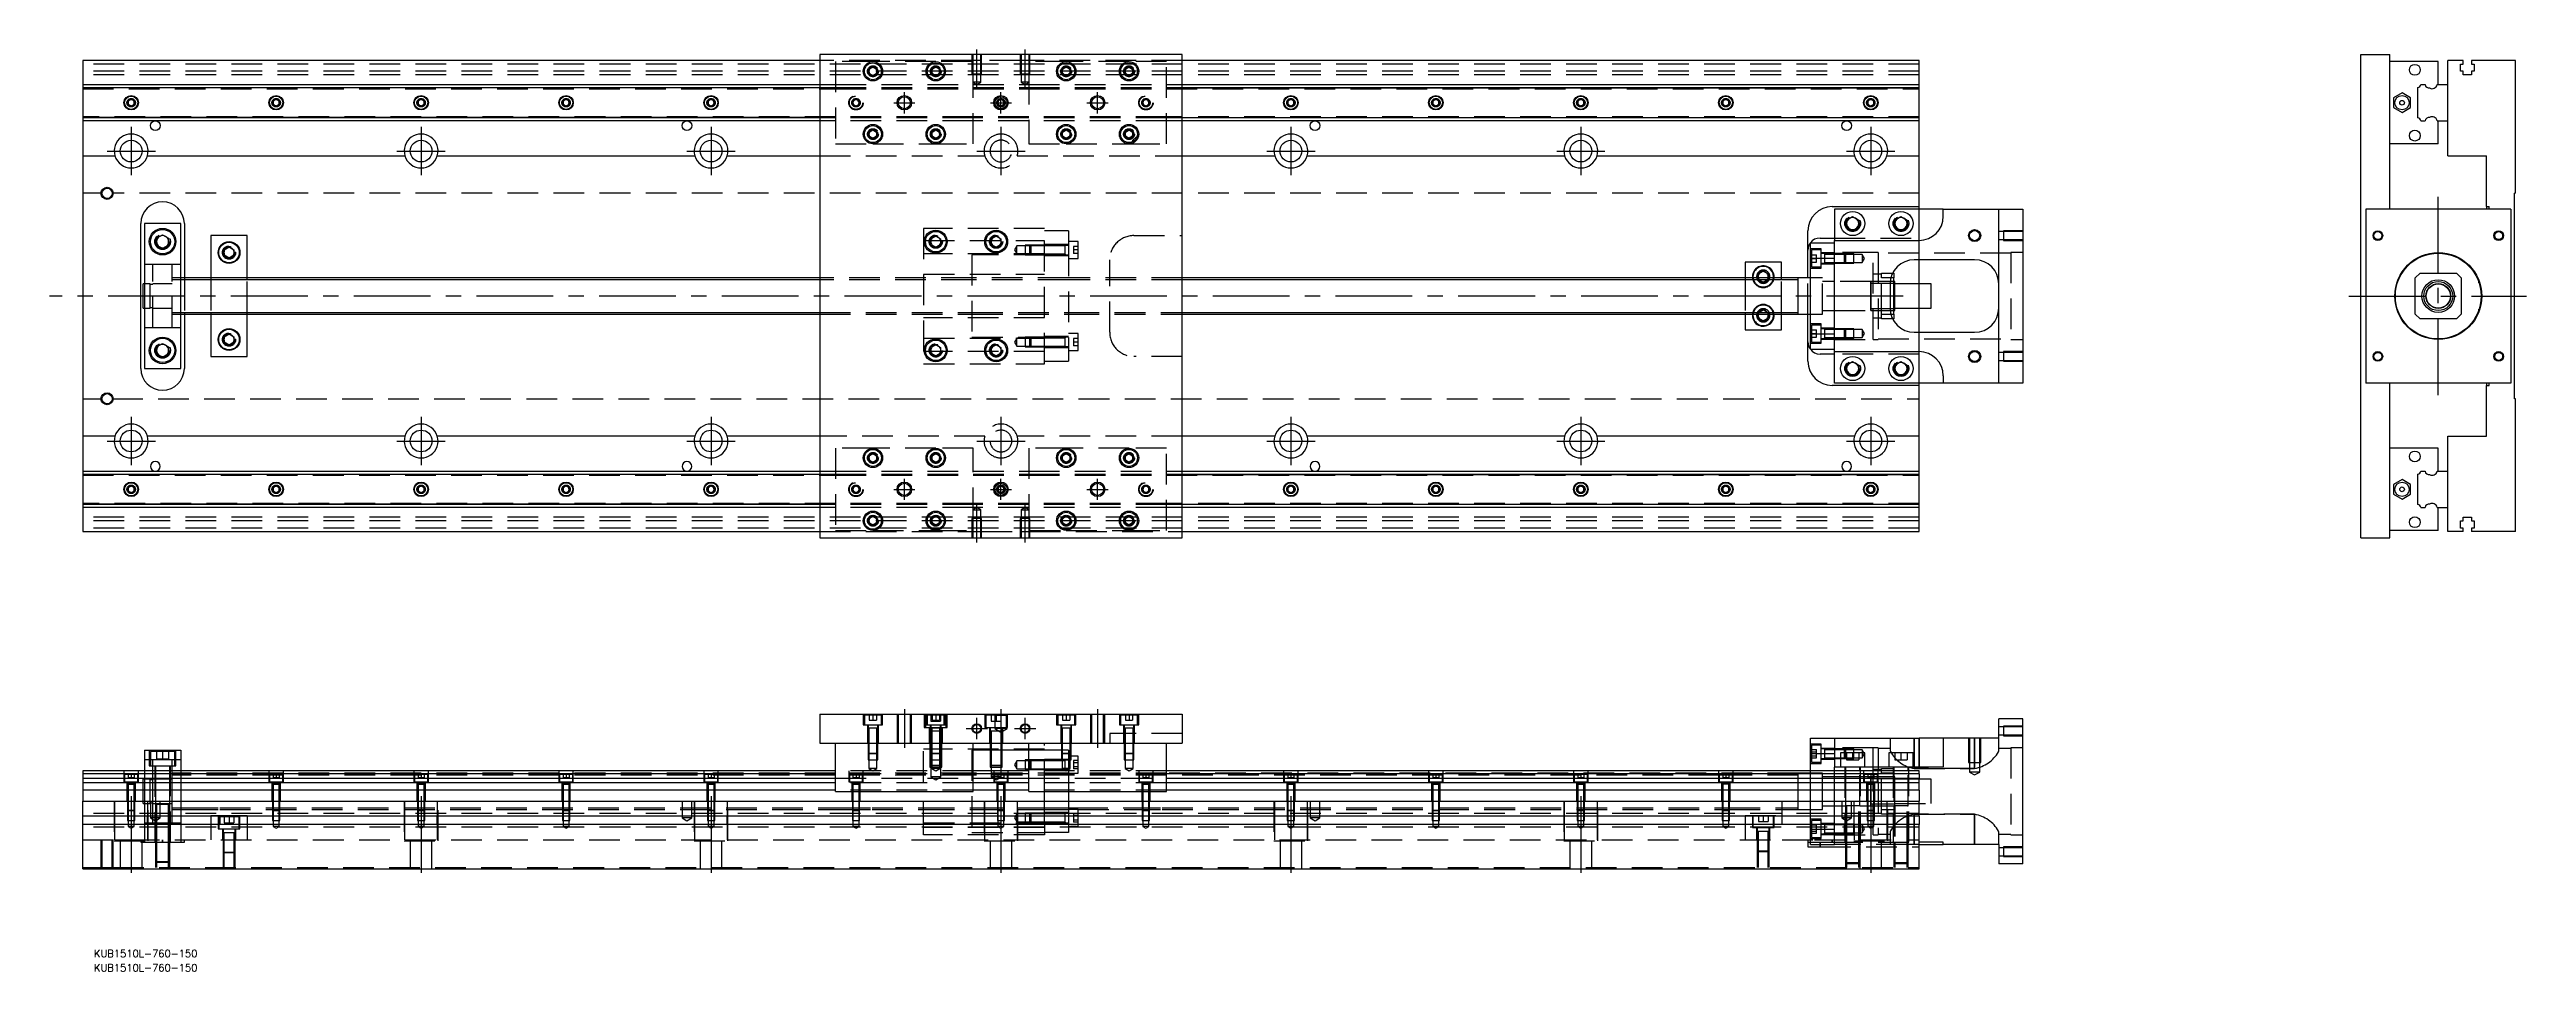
# Model space of a CAD drawing. Extents: x -14 to 1011, y -280 to 102.
import ezdxf

# ---------------------------------------------------------------- set-up
doc = ezdxf.new("R2010")
doc.units = 0
doc.linetypes.add('CENTER', pattern=[50.8, 31.75, -6.35, 6.35, -6.35])
doc.linetypes.add('DASHED', pattern=[19.05, 12.7, -6.35])
doc.layers.get('0').update_dxf_attribs({"linetype": 'CONTINUOUS'})
doc.layers.add('CENTER', color=1, linetype='CENTER')
doc.styles.get("Standard").update_dxf_attribs({"font": 'txt.shx', "height": 3, "bigfont": 'bigfont.shx'})

# ---------------------------------------------------------------- blocks, each defined once
blk = doc.blocks.new('*U3')
at = {"color": 7, "linetype": 'CONTINUOUS'}
blk.add_text('KUB1510L-760-150', height=3, dxfattribs=at).set_placement((4.6, -279.5))
blk = doc.blocks.new('*U4')
at = {"color": 7, "linetype": 'CONTINUOUS'}
blk.add_text('KUB1510L-760-150', height=3, dxfattribs=at).set_placement((4.6, -273.6))

msp = doc.modelspace()

# ---------------------------------------------------------------- linework, layer by layer
at = {"color": 7, "linetype": 'CONTINUOUS'}
for p, q in [((305, 97.5), (0, 97.5)), ((0, 97.5), (0, 87.5)), ((455, 100), (305, 100)), ((305, 100), (305, -100)), ((325.5, 93.866026), (327, 94.73205)), ((325.5, 92.133974), (325.5, 93.866026)), ((327, 94.73205), (328.5, 93.866026)), ((328.5, 93.866026), (328.5, 92.133974)), ((351.5, 93.866026), (353, 94.73205)), ((351.5, 92.133974), (351.5, 93.866026)), ((353, 94.73205), (354.5, 93.866026)), ((354.5, 93.866026), (354.5, 92.133974)), ((405.5, 93.866026), (407, 94.73205)), ((405.5, 92.133974), (405.5, 93.866026)), ((407, 94.73205), (408.5, 93.866026)), ((408.5, 93.866026), (408.5, 92.133974)), ((431.5, 93.866026), (433, 94.73205)), ((431.5, 92.133974), (431.5, 93.866026)), ((433, 94.73205), (434.5, 93.866026)), ((434.5, 93.866026), (434.5, 92.133974)), ((455, -100), (455, 100)), ((760, 97.5), (455, 97.5)), ((760, 87.5), (760, 97.5)), ((942.89, 100), (954.89, 100)), ((942.89, -100), (942.89, 100)), ((954.89, 36), (954.89, 100)), ((974.89, 97), (954.89, 97)), ((974.89, 87.5), (974.89, 97)), ((978.89, 87.5), (978.89, 97.5)), ((985.19, 97.5), (978.89, 97.5)), ((984.04, 96), (985.19, 96)), ((984.04, 93), (984.04, 96)), ((985.19, 93), (984.04, 93)), ((985.19, 96), (985.19, 97.5)), ((985.19, 91.5), (985.19, 93)), ((988.59, 97.5), (988.59, 96)), ((1006.89, 97.5), (988.59, 97.5)), ((988.59, 96), (989.74, 96)), ((988.59, 93), (988.59, 91.5)), ((989.74, 93), (988.59, 93)), ((989.74, 96), (989.74, 93)), ((1006.89, 42.5), (1006.89, 97.5)), ((0, 87.5), (305, 87.5)), ((0, 87.5), (0, 86.247728)), ((0, 86.247728), (0, 73.752272)), ((0, 86.247728), (305, 86.247728)), ((327, 91.26795), (325.5, 92.133974)), ((328.5, 92.133974), (327, 91.26795)), ((353, 91.26795), (351.5, 92.133974)), ((354.5, 92.133974), (353, 91.26795)), ((407, 91.26795), (405.5, 92.133974)), ((408.5, 92.133974), (407, 91.26795)), ((433, 91.26795), (431.5, 92.133974)), ((434.5, 92.133974), (433, 91.26795)), ((455, 87.5), (760, 87.5)), ((455, 86.247728), (760, 86.247728)), ((760, 86.247728), (760, 87.5)), ((760, 73.752272), (760, 86.247728)), ((956.38996, 82.020726), (956.389959, 77.979274)), ((959.88996, 84.041452), (956.38996, 82.020726)), ((963.389959, 82.020726), (959.88996, 84.041452)), ((963.389959, 77.979274), (963.389959, 82.020726)), ((966.39, 73.752272), (966.39, 86.247728)), ((967.642272, 87.5), (969.41668, 87.5)), ((974.367372, 87.5), (978.89, 87.5)), ((978.89, 72.5), (978.89, 87.5)), ((978.89, 72.5), (978.89, 87.5)), ((988.59, 91.5), (985.19, 91.5)), ((305, 73.752272), (0, 73.752272)), ((0, 73.752272), (0, 72.5)), ((305, 72.5), (0, 72.5)), ((0, 72.5), (0, 58)), ((18.75, 80.721688), (20, 81.443376)), ((18.75, 79.278312), (18.75, 80.721688)), ((20, 78.556624), (18.75, 79.278312)), ((20, 81.443376), (21.25, 80.721688)), ((21.25, 79.278312), (20, 78.556624)), ((21.25, 80.721688), (21.25, 79.278312)), ((78.75, 80.721688), (80, 81.443376)), ((78.75, 79.278312), (78.75, 80.721688)), ((80, 78.556624), (78.75, 79.278312)), ((80, 81.443376), (81.25, 80.721688)), ((81.25, 79.278312), (80, 78.556624)), ((81.25, 80.721688), (81.25, 79.278312)), ((138.75, 80.721688), (140, 81.443376)), ((138.75, 79.278312), (138.75, 80.721688)), ((140, 78.556624), (138.75, 79.278312)), ((140, 81.443376), (141.25, 80.721688)), ((141.25, 79.278312), (140, 78.556624)), ((141.25, 80.721688), (141.25, 79.278312)), ((198.75, 80.721688), (200, 81.443376)), ((198.75, 79.278312), (198.75, 80.721688)), ((200, 78.556624), (198.75, 79.278312)), ((200, 81.443376), (201.25, 80.721688)), ((201.25, 79.278312), (200, 78.556624)), ((201.25, 80.721688), (201.25, 79.278312)), ((258.75, 80.721688), (260, 81.443376)), ((258.75, 79.278312), (258.75, 80.721688)), ((260, 78.556624), (258.75, 79.278312)), ((260, 81.443376), (261.25, 80.721688)), ((261.25, 79.278312), (260, 78.556624)), ((261.25, 80.721688), (261.25, 79.278312)), ((760, 73.752272), (455, 73.752272)), ((760, 72.5), (455, 72.5)), ((498.75, 80.721688), (500, 81.443376)), ((498.75, 79.278312), (498.75, 80.721688)), ((500, 78.556624), (498.75, 79.278312)), ((500, 81.443376), (501.25, 80.721688)), ((501.25, 79.278312), (500, 78.556624)), ((501.25, 80.721688), (501.25, 79.278312)), ((558.75, 80.721688), (560, 81.443376)), ((558.75, 79.278312), (558.75, 80.721688)), ((560, 78.556624), (558.75, 79.278312)), ((560, 81.443376), (561.25, 80.721688)), ((561.25, 79.278312), (560, 78.556624)), ((561.25, 80.721688), (561.25, 79.278312)), ((618.75, 80.721688), (620, 81.443376)), ((618.75, 79.278312), (618.75, 80.721688)), ((620, 78.556624), (618.75, 79.278312)), ((620, 81.443376), (621.25, 80.721688)), ((621.25, 79.278312), (620, 78.556624)), ((621.25, 80.721688), (621.25, 79.278312)), ((678.75, 80.721688), (680, 81.443376)), ((678.75, 79.278312), (678.75, 80.721688)), ((680, 78.556624), (678.75, 79.278312)), ((680, 81.443376), (681.25, 80.721688)), ((681.25, 79.278312), (680, 78.556624)), ((681.25, 80.721688), (681.25, 79.278312)), ((738.75, 80.721688), (740, 81.443376)), ((738.75, 79.278312), (738.75, 80.721688)), ((740, 78.556624), (738.75, 79.278312)), ((740, 81.443376), (741.25, 80.721688)), ((741.25, 79.278312), (740, 78.556624)), ((741.25, 80.721688), (741.25, 79.278312)), ((760, 72.5), (760, 73.752272)), ((760, 58), (760, 72.5)), ((956.389959, 77.979274), (959.88996, 75.958548)), ((959.88996, 75.958548), (963.389959, 77.979274)), ((967.642272, 72.5), (969.41668, 72.5)), ((974.367372, 72.5), (978.89, 72.5)), ((974.89, 63), (974.89, 72.5)), ((978.89, 58), (978.89, 72.5)), ((325.5, 67.866026), (327, 68.73205)), ((325.5, 66.133974), (325.5, 67.866026)), ((327, 65.26795), (325.5, 66.133974)), ((327, 68.73205), (328.5, 67.866026)), ((328.5, 66.133974), (327, 65.26795)), ((328.5, 67.866026), (328.5, 66.133974)), ((351.5, 67.866026), (353, 68.73205)), ((351.5, 66.133974), (351.5, 67.866026)), ((353, 65.26795), (351.5, 66.133974)), ((353, 68.73205), (354.5, 67.866026)), ((354.5, 66.133974), (353, 65.26795)), ((354.5, 67.866026), (354.5, 66.133974)), ((405.5, 67.866026), (407, 68.73205)), ((405.5, 66.133974), (405.5, 67.866026)), ((407, 65.26795), (405.5, 66.133974)), ((407, 68.73205), (408.5, 67.866026)), ((408.5, 66.133974), (407, 65.26795)), ((408.5, 67.866026), (408.5, 66.133974)), ((431.5, 67.866026), (433, 68.73205)), ((431.5, 66.133974), (431.5, 67.866026)), ((433, 65.26795), (431.5, 66.133974)), ((433, 68.73205), (434.5, 67.866026)), ((434.5, 66.133974), (433, 65.26795)), ((434.5, 67.866026), (434.5, 66.133974)), ((974.89, 63), (954.89, 63)), ((0, 58), (13.291796, 58)), ((0, 58), (0, -58)), ((26.708204, 58), (133.291796, 58)), ((146.708204, 58), (253.291796, 58)), ((266.708204, 58), (305, 58)), ((455, 58), (493.291796, 58)), ((506.708204, 58), (613.291796, 58)), ((626.708204, 58), (733.291796, 58)), ((746.708204, 58), (760, 58)), ((760, 37), (760, 58)), ((978.89, 58), (994.89, 58)), ((994.89, 37), (994.89, 58)), ((1006.89, 42.5), (1006.39, 42.5)), ((1006.39, -42.5), (1006.39, 42.5)), ((724, 37), (760, 37)), ((725, 36), (725, 23)), ((770, 36), (725, 36)), ((730, 31.443376), (732.5, 32.886752)), ((730, 28.556624), (730, 31.443376)), ((732.5, 32.886752), (735, 31.443376)), ((735, 31.443376), (735, 28.556624)), ((750, 31.443376), (752.5, 32.886752)), ((750, 28.556624), (750, 31.443376)), ((752.5, 32.886752), (755, 31.443376)), ((755, 31.443376), (755, 28.556624)), ((760, 36), (760, 37)), ((770, 33), (770, 36)), ((770, 36), (793, 36)), ((793, -36), (793, 36)), ((793, 36), (803, 36)), ((803, 36), (803, -36)), ((944.89, 36), (944.89, -36)), ((1004.89, 36), (944.89, 36)), ((994.89, 37), (995.89, 37)), ((994.89, 37), (994.89, 36)), ((995.89, 36), (995.89, 37)), ((1004.89, 36), (1004.89, -36)), ((24, -30), (24, 30)), ((25.5, 30), (25.5, -30)), ((40.5, 30), (25.5, 30)), ((30.5, 23.943376), (33, 25.386752)), ((30.5, 21.056624), (30.5, 23.943376)), ((33, 19.613248), (30.5, 21.056624)), ((33, 25.386752), (35.5, 23.943376)), ((35.5, 21.056624), (33, 19.613248)), ((35.5, 23.943376), (35.5, 21.056624)), ((40.5, -30), (40.5, 30)), ((42, 30), (42, 7.5)), ((68, 25), (53, 25)), ((53, 25), (53, 7.5)), ((68, 7.5), (68, 25)), ((351, 23.6547), (353, 24.809402)), ((351, 21.3453), (351, 23.6547)), ((353, 20.190598), (351, 21.3453)), ((353, 24.809402), (355, 23.6547)), ((355, 21.3453), (353, 20.190598)), ((355, 23.6547), (355, 21.3453)), ((376, 23.6547), (378, 24.809402)), ((376, 21.3453), (376, 23.6547)), ((378, 20.190598), (376, 21.3453)), ((378, 24.809402), (380, 23.6547)), ((380, 21.3453), (378, 20.190598)), ((380, 23.6547), (380, 21.3453)), ((406.6, 20.702558), (406.6, 21.052564)), ((714, 7.5), (714, 27)), ((715, 22), (725, 22)), ((715, 15.652476), (715, 22)), ((719, 24), (725, 24)), ((725, 15.652476), (725, 23)), ((725, 23), (760, 23)), ((732.5, 27.113248), (730, 28.556624)), ((735, 28.556624), (732.5, 27.113248)), ((752.5, 27.113248), (750, 28.556624)), ((755, 28.556624), (752.5, 27.113248)), ((58.5, 19.1547), (60.5, 20.309402)), ((58.5, 16.8453), (58.5, 19.1547)), ((60.5, 15.690598), (58.5, 16.8453)), ((60.5, 20.309402), (62.5, 19.1547)), ((62.5, 16.8453), (60.5, 15.690598)), ((62.5, 19.1547), (62.5, 16.8453)), ((406.6, 17.052554), (406.6, 17.402558)), ((703, 14), (688, 14)), ((688, 14), (688, 7.5)), ((693.5, 9.1547), (695.5, 10.309402)), ((695.5, 10.309402), (697.5, 9.1547)), ((703, 7.5), (703, 14)), ((715, 15.652476), (725, 15.652476)), ((715, -15.652476), (715, 15.652476)), ((725, -15.652476), (725, 15.652476)), ((725, -15.652476), (725, 15.652476)), ((783, 15), (758, 15)), ((760, 5), (760, 15)), ((25, -5), (25, 5)), ((25.5, 5), (25, 5)), ((305, 7.5), (40.5, 7.5)), ((710, 7.5), (455, 7.5)), ((693.5, 7.5), (693.5, 9.1547)), ((697.5, 9.1547), (697.5, 7.5)), ((710, -7.500006), (710, 7.500006)), ((715, 7.5), (710, 7.5)), ((748, 5), (748, -5)), ((749.5, 5.125), (748.000782, 5.125)), ((749.5, 6), (748.050126, 6)), ((749.5, 7.5), (748.317542, 7.5)), ((749.069714, 9.5), (749.5, 9.5)), ((749.5, 9.5), (749.5, 7.5)), ((749.5, -7.5), (749.5, 7.5)), ((750, 6), (749.5, 6)), ((750, 5.125), (749.5, 5.125)), ((750, -6), (750, 6)), ((765, 5), (750, 5)), ((765, -5), (765, 5)), ((967.39, 9.5), (965.39, 7.5)), ((965.39, -7.5), (965.39, 7.5)), ((967.39, 9.5), (982.39, 9.5)), ((984.39, 7.5), (982.39, 9.5)), ((984.39, 7.5), (984.39, -7.5)), ((991.49, 6.959886), (991.49, 6.285102)), ((991.49, 6.285102), (991.49, 5.499994)), ((25, -5), (25.5, -5)), ((40.5, -7.5), (305, -7.5)), ((42, -7.5), (42, -30)), ((53, -7.5), (53, -25)), ((68, -25), (68, -7.5)), ((455, -7.5), (710, -7.5)), ((688, -7.5), (688, -14)), ((693.5, -9.1547), (693.5, -7.5)), ((695.5, -10.309402), (693.5, -9.1547)), ((697.5, -9.1547), (695.5, -10.309402)), ((697.5, -7.5), (697.5, -9.1547)), ((703, -14), (703, -7.5)), ((710, -7.5), (715, -7.5)), ((714, -27), (714, -7.5)), ((748.000782, -5.125), (749.5, -5.125)), ((748.050126, -6), (749.5, -6)), ((748.317542, -7.5), (749.5, -7.5)), ((749.5, -9.5), (749.069714, -9.5)), ((749.5, -5.125), (750, -5.125)), ((749.5, -6), (750, -6)), ((749.5, -7.5), (749.5, -9.5)), ((750, -5), (765, -5)), ((760, -15), (760, -5)), ((965.39, -7.5), (967.39, -9.5)), ((982.39, -9.5), (967.39, -9.5)), ((982.39, -9.5), (984.39, -7.5)), ((991.49, -5.499994), (991.49, -5.500852)), ((991.49, -5.500852), (991.49, -6.285102)), ((991.49, -6.285102), (991.49, -6.959886)), ((30.5, -21.056624), (33, -19.613248)), ((33, -19.613248), (35.5, -21.056624)), ((58.5, -16.8453), (60.5, -15.690598)), ((58.5, -19.1547), (58.5, -16.8453)), ((60.5, -20.309402), (58.5, -19.1547)), ((60.5, -15.690598), (62.5, -16.8453)), ((62.5, -19.1547), (60.5, -20.309402)), ((62.5, -16.8453), (62.5, -19.1547)), ((351, -21.3453), (353, -20.190598)), ((353, -20.190598), (355, -21.3453)), ((376, -21.3453), (378, -20.190598)), ((378, -20.190598), (380, -21.3453)), ((406.6, -21.052564), (406.6, -17.052554)), ((688, -14), (703, -14)), ((715, -15.652476), (725, -15.652476)), ((715, -22), (715, -15.652476)), ((720.9, -13.556344), (720.9, -17.556354)), ((725, -23), (725, -15.652476)), ((758, -15), (783, -15)), ((25.5, -30), (40.5, -30)), ((30.5, -23.943376), (30.5, -21.056624)), ((33, -25.386752), (30.5, -23.943376)), ((35.5, -23.943376), (33, -25.386752)), ((35.5, -21.056624), (35.5, -23.943376)), ((53, -25), (68, -25)), ((351, -23.6547), (351, -21.3453)), ((353, -24.809402), (351, -23.6547)), ((355, -23.6547), (353, -24.809402)), ((355, -21.3453), (355, -23.6547)), ((376, -23.6547), (376, -21.3453)), ((378, -24.809402), (376, -23.6547)), ((380, -23.6547), (378, -24.809402)), ((380, -21.3453), (380, -23.6547)), ((406.6, -21.052564), (406.6, -21.051878)), ((715, -22), (725, -22)), ((725, -24), (719, -24)), ((725, -23), (760, -23)), ((725, -36), (725, -23)), ((730, -28.556624), (732.5, -27.113248)), ((730, -31.443376), (730, -28.556624)), ((732.5, -27.113248), (735, -28.556624)), ((735, -28.556624), (735, -31.443376)), ((750, -28.556624), (752.5, -27.113248)), ((750, -31.443376), (750, -28.556624)), ((752.5, -27.113248), (755, -28.556624)), ((755, -28.556624), (755, -31.443376)), ((760, -37), (724, -37)), ((770, -36), (725, -36)), ((732.5, -32.886752), (730, -31.443376)), ((735, -31.443376), (732.5, -32.886752)), ((752.5, -32.886752), (750, -31.443376)), ((755, -31.443376), (752.5, -32.886752)), ((760, -37), (760, -36)), ((760, -58), (760, -37)), ((770, -33), (770, -36)), ((793, -36), (770, -36)), ((803, -36), (793, -36)), ((1004.89, -36), (944.89, -36)), ((954.89, -100), (954.89, -36)), ((994.89, -36), (994.89, -37)), ((994.89, -58), (994.89, -37)), ((994.89, -37), (995.89, -37)), ((995.89, -37), (995.89, -36)), ((1006.89, -42.5), (1006.39, -42.5)), ((1006.89, -97.5), (1006.89, -42.5)), ((0, -58), (0, -72.5)), ((13.291796, -58), (0, -58)), ((133.291796, -58), (26.708204, -58)), ((253.291796, -58), (146.708204, -58)), ((305, -58), (266.708204, -58)), ((493.291796, -58), (455, -58)), ((613.291796, -58), (506.708204, -58)), ((733.291796, -58), (626.708204, -58)), ((760, -58), (746.708204, -58)), ((760, -72.5), (760, -58)), ((978.89, -72.5), (978.89, -58)), ((978.89, -58), (994.89, -58)), ((325.5, -66.133974), (327, -65.26795)), ((325.5, -67.866026), (325.5, -66.133974)), ((327, -68.73205), (325.5, -67.866026)), ((327, -65.26795), (328.5, -66.133974)), ((328.5, -67.866026), (327, -68.73205)), ((328.5, -66.133974), (328.5, -67.866026)), ((351.5, -66.133974), (353, -65.26795)), ((351.5, -67.866026), (351.5, -66.133974)), ((353, -68.73205), (351.5, -67.866026)), ((353, -65.26795), (354.5, -66.133974)), ((354.5, -67.866026), (353, -68.73205)), ((354.5, -66.133974), (354.5, -67.866026)), ((405.5, -66.133974), (407, -65.26795)), ((405.5, -67.866026), (405.5, -66.133974)), ((407, -68.73205), (405.5, -67.866026)), ((407, -65.26795), (408.5, -66.133974)), ((408.5, -67.866026), (407, -68.73205)), ((408.5, -66.133974), (408.5, -67.866026)), ((431.5, -66.133974), (433, -65.26795)), ((431.5, -67.866026), (431.5, -66.133974)), ((433, -68.73205), (431.5, -67.866026)), ((433, -65.26795), (434.5, -66.133974)), ((434.5, -67.866026), (433, -68.73205)), ((434.5, -66.133974), (434.5, -67.866026)), ((974.89, -63), (954.89, -63)), ((974.89, -72.5), (974.89, -63)), ((0, -72.5), (305, -72.5)), ((0, -72.5), (0, -73.752272)), ((0, -73.752272), (305, -73.752272)), ((0, -73.752272), (0, -86.247728)), ((18.75, -79.278312), (20, -78.556624)), ((18.75, -80.721688), (18.75, -79.278312)), ((20, -81.443376), (18.75, -80.721688)), ((20, -78.556624), (21.25, -79.278312)), ((21.25, -80.721688), (20, -81.443376)), ((21.25, -79.278312), (21.25, -80.721688)), ((78.75, -79.278312), (80, -78.556624)), ((78.75, -80.721688), (78.75, -79.278312)), ((80, -81.443376), (78.75, -80.721688)), ((80, -78.556624), (81.25, -79.278312)), ((81.25, -80.721688), (80, -81.443376)), ((81.25, -79.278312), (81.25, -80.721688)), ((138.75, -79.278312), (140, -78.556624)), ((138.75, -80.721688), (138.75, -79.278312)), ((140, -81.443376), (138.75, -80.721688)), ((140, -78.556624), (141.25, -79.278312)), ((141.25, -80.721688), (140, -81.443376)), ((141.25, -79.278312), (141.25, -80.721688)), ((198.75, -79.278312), (200, -78.556624)), ((198.75, -80.721688), (198.75, -79.278312)), ((200, -81.443376), (198.75, -80.721688)), ((200, -78.556624), (201.25, -79.278312)), ((201.25, -80.721688), (200, -81.443376)), ((201.25, -79.278312), (201.25, -80.721688)), ((258.75, -79.278312), (260, -78.556624)), ((258.75, -80.721688), (258.75, -79.278312)), ((260, -81.443376), (258.75, -80.721688)), ((260, -78.556624), (261.25, -79.278312)), ((261.25, -80.721688), (260, -81.443376)), ((261.25, -79.278312), (261.25, -80.721688)), ((455, -72.5), (760, -72.5)), ((455, -73.752272), (760, -73.752272)), ((498.75, -79.278312), (500, -78.556624)), ((498.75, -80.721688), (498.75, -79.278312)), ((500, -81.443376), (498.75, -80.721688)), ((500, -78.556624), (501.25, -79.278312)), ((501.25, -80.721688), (500, -81.443376)), ((501.25, -79.278312), (501.25, -80.721688)), ((558.75, -79.278312), (560, -78.556624)), ((558.75, -80.721688), (558.75, -79.278312)), ((560, -81.443376), (558.75, -80.721688)), ((560, -78.556624), (561.25, -79.278312)), ((561.25, -80.721688), (560, -81.443376)), ((561.25, -79.278312), (561.25, -80.721688)), ((618.75, -79.278312), (620, -78.556624)), ((618.75, -80.721688), (618.75, -79.278312)), ((620, -81.443376), (618.75, -80.721688)), ((620, -78.556624), (621.25, -79.278312)), ((621.25, -80.721688), (620, -81.443376)), ((621.25, -79.278312), (621.25, -80.721688)), ((678.75, -79.278312), (680, -78.556624)), ((678.75, -80.721688), (678.75, -79.278312)), ((680, -81.443376), (678.75, -80.721688)), ((680, -78.556624), (681.25, -79.278312)), ((681.25, -80.721688), (680, -81.443376)), ((681.25, -79.278312), (681.25, -80.721688)), ((738.75, -79.278312), (740, -78.556624)), ((738.75, -80.721688), (738.75, -79.278312)), ((740, -81.443376), (738.75, -80.721688)), ((740, -78.556624), (741.25, -79.278312)), ((741.25, -80.721688), (740, -81.443376)), ((741.25, -79.278312), (741.25, -80.721688)), ((760, -73.752272), (760, -72.5)), ((760, -86.247728), (760, -73.752272)), ((956.38996, -77.979274), (956.389959, -82.020726)), ((959.88996, -75.958548), (956.38996, -77.979274)), ((963.389959, -77.979274), (959.88996, -75.958548)), ((963.389959, -82.020726), (963.389959, -77.979274)), ((966.39, -86.247728), (966.39, -73.752272)), ((967.642272, -72.5), (969.41668, -72.5)), ((974.367372, -72.5), (978.89, -72.5)), ((978.89, -87.5), (978.89, -72.5)), ((978.89, -87.5), (978.89, -72.5)), ((0, -86.247728), (0, -87.5)), ((305, -86.247728), (0, -86.247728)), ((305, -87.5), (0, -87.5)), ((0, -87.5), (0, -97.5)), ((325.5, -92.133974), (327, -91.26795)), ((325.5, -93.866026), (325.5, -92.133974)), ((327, -91.26795), (328.5, -92.133974)), ((328.5, -92.133974), (328.5, -93.866026)), ((351.5, -92.133974), (353, -91.26795)), ((351.5, -93.866026), (351.5, -92.133974)), ((353, -91.26795), (354.5, -92.133974)), ((354.5, -92.133974), (354.5, -93.866026)), ((405.5, -92.133974), (407, -91.26795)), ((405.5, -93.866026), (405.5, -92.133974)), ((407, -91.26795), (408.5, -92.133974)), ((408.5, -92.133974), (408.5, -93.866026)), ((431.5, -92.133974), (433, -91.26795)), ((431.5, -93.866026), (431.5, -92.133974)), ((433, -91.26795), (434.5, -92.133974)), ((434.5, -92.133974), (434.5, -93.866026)), ((760, -86.247728), (455, -86.247728)), ((760, -87.5), (455, -87.5)), ((760, -87.5), (760, -86.247728)), ((760, -97.5), (760, -87.5)), ((956.389959, -82.020726), (959.88996, -84.041452)), ((959.88996, -84.041452), (963.389959, -82.020726)), ((967.642272, -87.5), (969.41668, -87.5)), ((974.367372, -87.5), (978.89, -87.5)), ((974.89, -97), (974.89, -87.5)), ((978.89, -97.5), (978.89, -87.5)), ((985.19, -91.5), (988.59, -91.5)), ((985.19, -93), (985.19, -91.5)), ((988.59, -91.5), (988.59, -93)), ((0, -97.5), (305, -97.5)), ((305, -100), (455, -100)), ((327, -94.73205), (325.5, -93.866026)), ((328.5, -93.866026), (327, -94.73205)), ((353, -94.73205), (351.5, -93.866026)), ((354.5, -93.866026), (353, -94.73205)), ((407, -94.73205), (405.5, -93.866026)), ((408.5, -93.866026), (407, -94.73205)), ((433, -94.73205), (431.5, -93.866026)), ((434.5, -93.866026), (433, -94.73205)), ((455, -97.5), (760, -97.5)), ((942.89, -100), (954.89, -100)), ((974.89, -97), (954.89, -97)), ((985.19, -97.5), (978.89, -97.5)), ((984.04, -93), (985.19, -93)), ((984.04, -96), (984.04, -93)), ((985.19, -96), (984.04, -96)), ((985.19, -97.5), (985.19, -96)), ((988.59, -93), (989.74, -93)), ((988.59, -96), (988.59, -97.5)), ((989.74, -96), (988.59, -96)), ((1006.89, -97.5), (988.59, -97.5)), ((989.74, -93), (989.74, -96)), ((305, -172.99), (305, -184.99)), ((305, -172.99), (455, -172.99)), ((455, -172.99), (455, -184.99)), ((329.000006, -178.89), (324.999994, -178.89)), ((329.000006, -178.89), (324.999994, -178.89)), ((351, -180.09), (350.499994, -180.09)), ((355.000006, -178.89), (350.999994, -178.89)), ((355.000006, -178.89), (350.999994, -178.89)), ((351.35, -180.09), (351, -180.09)), ((355, -180.09), (354.65, -180.09)), ((355.500006, -180.09), (355, -180.09)), ((380.500006, -180.09), (375.499994, -180.09)), ((380.500006, -180.09), (375.499994, -180.09)), ((435.000006, -178.89), (430.999994, -178.89)), ((715, -182.99), (725, -182.99)), ((715, -189.337524), (715, -182.99)), ((725, -182.99), (725, -194.99)), ((725, -182.99), (760, -182.99)), ((760, -194.99), (760, -182.99)), ((770, -182.99), (760, -182.99)), ((770, -182.99), (770, -194.99)), ((793, -182.99), (770, -182.99)), ((793, -182.99), (793, -174.99)), ((803, -174.99), (793, -174.99)), ((803, -234.99), (803, -174.99)), ((25.5, -187.99), (25.5, -196.49)), ((25.5, -187.99), (40.5, -187.99)), ((40.5, -187.99), (40.5, -196.49)), ((305, -184.99), (455, -184.99)), ((311.5, -204.99), (311.5, -184.99)), ((368.5, -204.99), (368.5, -184.99)), ((391.5, -204.99), (391.5, -184.99)), ((406.6, -193.99), (406.6, -191.989994)), ((406.6, -193.99), (406.6, -191.989994)), ((448.5, -204.99), (448.5, -184.99)), ((715, -196.49), (715, -189.337524)), ((715, -189.337524), (725, -189.337524)), ((720.9, -187.433646), (720.9, -188.01866)), ((720.9, -188.01866), (720.9, -189.293604)), ((720.9, -189.293604), (720.9, -189.573698)), ((720.9, -189.573698), (720.9, -190.848714)), ((720.9, -190.848714), (720.9, -191.433656)), ((737.5, -188.99), (727.5, -188.99)), ((727.5, -188.99), (727.5, -194.99)), ((737.5, -194.99), (737.5, -188.99)), ((757.5, -188.99), (747.5, -188.99)), ((747.5, -188.99), (747.5, -194.99)), ((757.5, -194.99), (757.5, -188.99)), ((0, -196.49), (0, -197.742272)), ((311.5, -196.49), (0, -196.49)), ((311.5, -197.742272), (0, -197.742272)), ((0, -197.742272), (0, -199.51668)), ((0, -199.51668), (311.5, -199.51668)), ((0, -199.51668), (0, -201.413076)), ((0, -201.413076), (0, -204.467372)), ((311.5, -201.413076), (0, -201.413076)), ((311.5, -204.467372), (0, -204.467372)), ((0, -204.467372), (0, -208.99)), ((21.500006, -201.99), (18.499994, -201.99)), ((19.998804, -201.99), (18.499994, -201.99)), ((21.500006, -201.99), (19.998804, -201.99)), ((81.500006, -201.99), (78.499994, -201.99)), ((79.998804, -201.99), (78.499994, -201.99)), ((81.500006, -201.99), (79.998804, -201.99)), ((141.500006, -201.99), (138.499994, -201.99)), ((139.998804, -201.99), (138.499994, -201.99)), ((141.500006, -201.99), (139.998804, -201.99)), ((201.500006, -201.99), (198.499994, -201.99)), ((199.998804, -201.99), (198.499994, -201.99)), ((201.500006, -201.99), (199.998804, -201.99)), ((261.500006, -201.99), (258.499994, -201.99)), ((259.998804, -201.99), (258.499994, -201.99)), ((261.500006, -201.99), (259.998804, -201.99)), ((311.5, -204.99), (368.5, -204.99)), ((321.500006, -201.99), (318.499994, -201.99)), ((319.998804, -201.99), (318.499994, -201.99)), ((321.500006, -201.99), (319.998804, -201.99)), ((391.5, -196.49), (368.5, -196.49)), ((391.5, -197.742272), (368.5, -197.742272)), ((368.5, -199.51668), (391.5, -199.51668)), ((391.5, -201.413076), (368.5, -201.413076)), ((391.5, -204.467372), (368.5, -204.467372)), ((381.500006, -201.99), (378.499994, -201.99)), ((379.998804, -201.99), (378.499994, -201.99)), ((381.500006, -201.99), (379.998804, -201.99)), ((391.5, -204.99), (448.5, -204.99)), ((406.6, -195.990006), (406.6, -195.64)), ((441.500006, -201.99), (438.499994, -201.99)), ((439.998804, -201.99), (438.499994, -201.99)), ((441.500006, -201.99), (439.998804, -201.99)), ((760, -196.49), (448.5, -196.49)), ((760, -197.742272), (448.5, -197.742272)), ((448.5, -199.51668), (760, -199.51668)), ((760, -201.413076), (448.5, -201.413076)), ((760, -204.467372), (448.5, -204.467372)), ((501.500006, -201.99), (498.499994, -201.99)), ((499.998804, -201.99), (498.499994, -201.99)), ((501.500006, -201.99), (499.998804, -201.99)), ((561.500006, -201.99), (558.499994, -201.99)), ((559.998804, -201.99), (558.499994, -201.99)), ((561.500006, -201.99), (559.998804, -201.99)), ((621.500006, -201.99), (618.499994, -201.99)), ((619.998804, -201.99), (618.499994, -201.99)), ((621.500006, -201.99), (619.998804, -201.99)), ((679.998804, -201.99), (678.499994, -201.99)), ((681.500006, -201.99), (679.998804, -201.99)), ((725, -196.49), (725, -194.99)), ((770, -194.99), (725, -194.99)), ((740, -204.99), (740, -198.989994)), ((760, -197.742272), (760, -196.49)), ((760, -197.742272), (760, -199.51668)), ((760, -201.413076), (760, -199.51668)), ((760, -204.467372), (760, -201.413076)), ((760, -204.467372), (760, -208.99)), ((0, -208.99), (760, -208.99)), ((0, -215.29), (0, -208.99)), ((406.6, -215.29), (406.6, -213.989994)), ((406.6, -215.99), (406.6, -213.989994)), ((411.25, -211.74), (411.5, -211.74)), ((755.500006, -210.99), (749.499994, -210.99)), ((760, -215.29), (760, -208.99)), ((760, -215.29), (0, -215.29)), ((0, -218.69), (0, -215.29)), ((760, -218.69), (0, -218.69)), ((0, -236.99), (0, -218.69)), ((63.000006, -222.09), (57.999994, -222.09)), ((406.6, -215.849954), (406.6, -215.29)), ((406.6, -216.130046), (406.6, -215.849954)), ((406.6, -217.990006), (406.6, -217.98932)), ((698.000006, -221.59), (692.999994, -221.59)), ((720.9, -218.546344), (720.9, -218.69)), ((720.9, -218.69), (720.9, -219.13136)), ((720.9, -220.406302), (720.9, -220.686396)), ((720.9, -221.961412), (720.9, -222.546354)), ((729.5, -218.89635), (725, -218.89635)), ((760, -215.29), (760, -218.69)), ((760, -236.99), (760, -218.69)), ((770, -225.99), (760, -225.99)), ((760, -226.99), (770, -226.99)), ((770, -226.99), (770, -225.99)), ((793, -226.99), (770, -226.99)), ((793, -226.99), (793, -234.99)), ((803, -234.99), (793, -234.99)), ((0, -236.99), (760, -236.99))]:
    msp.add_line(p, q, dxfattribs=at)
at = {"color": 3, "linetype": 'DASHED'}
for p, q in [((760, 96), (0, 96)), ((760, 93), (0, 93)), ((368.000006, 97.5), (305, 97.5)), ((311.5, 97), (311.5, 63)), ((327, 97), (311.5, 97)), ((353, 97), (327, 97)), ((328.973226, 93.326156), (329, 93)), ((368.000006, 97), (353, 97)), ((354.973226, 93.326156), (355, 93)), ((368.000006, 100), (368.000006, 92)), ((371.999994, 97.5), (368.000006, 97.5)), ((368.5, 97), (368.000006, 97)), ((368.35, 100), (368.35, 92)), ((368.5, 92), (368.5, 97)), ((371.65, 92), (371.65, 100)), ((371.999994, 92), (371.999994, 100)), ((388.000006, 97.5), (371.999994, 97.5)), ((388.000006, 100), (388.000006, 92)), ((391.999994, 97.5), (388.000006, 97.5)), ((388.35, 100), (388.35, 92)), ((391.5, 97), (391.5, 92)), ((391.999994, 97), (391.5, 97)), ((391.65, 92), (391.65, 100)), ((391.999994, 92), (391.999994, 100)), ((455, 97.5), (391.999994, 97.5)), ((407, 97), (391.999994, 97)), ((405, 93), (405.023172, 93.30356)), ((433, 97), (407, 97)), ((431, 93), (431.030168, 93.346066)), ((448.5, 97), (433, 97)), ((448.5, 63), (448.5, 97)), ((760, 91.5), (0, 91.5)), ((0, 86.1147), (305, 86.1147)), ((0, 86.1), (311.5, 86.1)), ((0, 85.8), (311.5, 85.8)), ((305, 87.5), (311.5, 87.5)), ((305, 86.247728), (311.5, 86.247728)), ((305, 86.1147), (311.5, 86.1147)), ((311.5, 87.5), (368.5, 87.5)), ((311.5, 86.247728), (368.5, 86.247728)), ((311.5, 86.1147), (368.5, 86.1147)), ((311.5, 86.1), (368.5, 86.1)), ((311.5, 86.1), (368.5, 86.1)), ((311.5, 85.8), (368.5, 85.8)), ((311.5, 85.8), (368.5, 85.8)), ((368.000006, 92), (371.999994, 92)), ((368.35, 92), (368.35, 88.5)), ((371.65, 88.5), (368.35, 88.5)), ((368.35, 88.5), (370, 87.547372)), ((368.5, 63), (368.5, 92)), ((368.5, 87.5), (391.5, 87.5)), ((368.5, 86.247728), (391.5, 86.247728)), ((368.5, 86.1147), (391.5, 86.1147)), ((368.5, 86.1), (391.5, 86.1)), ((368.5, 85.8), (391.5, 85.8)), ((370, 87.547372), (371.65, 88.5)), ((371.65, 88.5), (371.65, 92)), ((388.000006, 92), (391.999994, 92)), ((388.35, 92), (388.35, 88.5)), ((391.65, 88.5), (388.35, 88.5)), ((388.35, 88.5), (390, 87.547372)), ((390, 87.547372), (391.65, 88.5)), ((391.5, 92), (391.5, 63)), ((391.5, 87.5), (448.5, 87.5)), ((391.5, 86.247728), (448.5, 86.247728)), ((391.5, 86.1147), (448.5, 86.1147)), ((391.5, 86.1), (448.5, 86.1)), ((391.5, 86.1), (448.5, 86.1)), ((391.5, 85.8), (448.5, 85.8)), ((391.5, 85.8), (448.5, 85.8)), ((391.65, 88.5), (391.65, 92)), ((448.5, 87.5), (455, 87.5)), ((448.5, 86.247728), (455, 86.247728)), ((448.5, 86.1147), (455, 86.1147)), ((448.5, 86.1), (760, 86.1)), ((448.5, 85.8), (760, 85.8)), ((455, 86.1147), (760, 86.1147)), ((311.5, 74.2), (0, 74.2)), ((311.5, 73.9), (0, 73.9)), ((305, 73.8853), (0, 73.8853)), ((21.477374, 80.25955), (21.5, 80)), ((78.5, 80), (78.516134, 80.21941)), ((138.5, 80), (138.516134, 80.21941)), ((198.5, 80), (198.516134, 80.21941)), ((258.5, 80), (258.516134, 80.21941)), ((311.5, 73.8853), (305, 73.8853)), ((311.5, 73.752272), (305, 73.752272)), ((311.5, 72.5), (305, 72.5)), ((368.5, 74.2), (311.5, 74.2)), ((368.5, 73.9), (311.5, 73.9)), ((368.5, 73.8853), (311.5, 73.8853)), ((368.5, 73.752272), (311.5, 73.752272)), ((368.5, 72.5), (311.5, 72.5)), ((318.75, 80.721688), (320, 81.443376)), ((318.75, 79.278312), (318.75, 80.721688)), ((320, 78.556624), (318.75, 79.278312)), ((320, 81.443376), (321.25, 80.721688)), ((321.25, 79.278312), (320, 78.556624)), ((321.25, 80.721688), (321.25, 79.278312)), ((321.477374, 80.25955), (321.5, 80)), ((391.5, 74.2), (368.5, 74.2)), ((391.5, 73.9), (368.5, 73.9)), ((391.5, 73.8853), (368.5, 73.8853)), ((391.5, 73.752272), (368.5, 73.752272)), ((391.5, 72.5), (368.5, 72.5)), ((378.75, 80.721688), (380, 81.443376)), ((378.75, 79.278312), (378.75, 80.721688)), ((380, 78.556624), (378.75, 79.278312)), ((380, 81.443376), (381.25, 80.721688)), ((381.25, 79.278312), (380, 78.556624)), ((381.25, 80.721688), (381.25, 79.278312)), ((381.477374, 80.25955), (381.5, 80)), ((448.5, 74.2), (391.5, 74.2)), ((448.5, 73.9), (391.5, 73.9)), ((448.5, 73.8853), (391.5, 73.8853)), ((448.5, 73.752272), (391.5, 73.752272)), ((448.5, 72.5), (391.5, 72.5)), ((438.75, 80.721688), (440, 81.443376)), ((438.75, 79.278312), (438.75, 80.721688)), ((440, 78.556624), (438.75, 79.278312)), ((440, 81.443376), (441.25, 80.721688)), ((441.25, 79.278312), (440, 78.556624)), ((441.25, 80.721688), (441.25, 79.278312)), ((441.477374, 80.25955), (441.5, 80)), ((760, 74.2), (448.5, 74.2)), ((760, 73.9), (448.5, 73.9)), ((455, 73.8853), (448.5, 73.8853)), ((455, 73.752272), (448.5, 73.752272)), ((455, 72.5), (448.5, 72.5)), ((760, 73.8853), (455, 73.8853)), ((498.5, 80), (498.516134, 80.21941)), ((558.5, 80), (558.516134, 80.21941)), ((618.5, 80), (618.516134, 80.21941)), ((678.5, 80), (678.516134, 80.21941)), ((741.477374, 80.25955), (741.5, 80)), ((311.5, 63), (327, 63)), ((327, 63), (353, 63)), ((328.973226, 67.326156), (329, 67)), ((353, 63), (368.5, 63)), ((354.973226, 67.326156), (355, 67)), ((391.5, 63), (407, 63)), ((407, 63), (433, 63)), ((408.973226, 67.326156), (409, 67)), ((433, 63), (448.5, 63)), ((434.973226, 67.326156), (435, 67)), ((305, 58), (373.291796, 58)), ((386.708204, 58), (455, 58)), ((7.9, 42.5), (0, 42.5)), ((760, 42.5), (12.1, 42.5)), ((760, 24), (760, 36)), ((30, 22.5), (30.020026, 22.846056)), ((348, 28), (348, -28)), ((398, 28), (348, 28)), ((348, 23), (398, 23)), ((355.483582, 22.786038), (355.5, 22.5)), ((375.5, 22.5), (375.52689, 22.865682)), ((386.5, 20.702558), (385.547372, 19.052558)), ((386.5, 17.402558), (386.5, 20.702558)), ((390, 20.702558), (386.5, 20.702558)), ((390, 21.052554), (390, 17.052564)), ((392.35, 21.052554), (390, 21.052554)), ((392, 20.702558), (390, 20.702558)), ((392.35, 21.052558), (392, 20.702558)), ((392, 17.402558), (392, 20.702558)), ((398, 20.702558), (392, 20.702558)), ((398, 20.702558), (392, 20.702558)), ((392.35, 21.052558), (392.35, 17.052558)), ((398, 21.052556), (392.35, 21.052558)), ((398, 21.052554), (392.35, 21.052554)), ((398, -28), (398, 28)), ((408, 27), (398, 27)), ((408, 21.302558), (398, 21.302558)), ((406.605, 21.052558), (398, 21.052556)), ((408, 20.976176), (398, 20.976176)), ((406.6, 20.702558), (398, 20.702558)), ((408, 21.052558), (406.595, 21.052558)), ((406.6, 17.052554), (406.6, 21.052564)), ((406.6, 20.836098), (406.6, 21.052558)), ((406.6, 21.052558), (406.6, 20.835892)), ((406.6, 17.26902), (406.6, 20.836098)), ((406.6, 17.402558), (406.6, 20.702558)), ((408, 27), (408, 20.976176)), ((412, 22.552558), (408, 22.552558)), ((408, 20.976176), (408, -20.976176)), ((410, 20.552558), (410, 19.052558)), ((412, 20.552558), (410, 20.552558)), ((412, 15.552558), (412, 22.552558)), ((435, 25), (455, 25)), ((725, 24), (760, 24)), ((725, 15.652476), (725, 22)), ((735.477798, 30.364306), (735.5, 30)), ((749.5, 30), (749.520026, 30.346056)), ((760, 23), (760, 24)), ((760, 15), (760, 23)), ((795, 26.65), (793, 26.65)), ((793, 23.35), (795, 23.35)), ((795, 26.999994), (795, 23.000006)), ((803, 26.999994), (795, 26.999994)), ((803, 26.65), (795, 26.65)), ((795, 23.35), (803, 23.35)), ((795, 23.000006), (803, 23.000006)), ((29, 13), (25.5, 13)), ((29, -13), (29, 13)), ((37, 13), (29, 13)), ((37, -13), (37, 13)), ((40.5, 13), (37, 13)), ((62.983582, 18.286038), (63, 18)), ((398, 17.5), (348, 17.5)), ((368, 17), (368, -17)), ((398, 17), (368, 17)), ((385.547372, 19.052558), (386.5, 17.402558)), ((386.5, 17.402558), (390, 17.402558)), ((390, 17.402558), (392, 17.402558)), ((390, 17.052564), (392.35, 17.052564)), ((392, 17.402558), (398, 17.402558)), ((392, 17.402558), (392.35, 17.052558)), ((392, 17.402558), (398, 17.402558)), ((392.35, 17.052564), (398, 17.052564)), ((392.35, 17.052558), (398, 17.052562)), ((398, 17.402558), (406.6, 17.402558)), ((398, 17.052562), (406.605, 17.052558)), ((398, 16.802558), (408, 16.802558)), ((406.595, 17.052558), (408, 17.052558)), ((406.6, 17.269268), (406.6, 17.052558)), ((406.6, 17.052558), (406.6, 17.26902)), ((408, 15.552558), (412, 15.552558)), ((410, 19.052558), (410, 17.552558)), ((412, 19.052558), (410, 19.052558)), ((412, 17.552558), (410, 17.552558)), ((425, -15), (425, 15)), ((719.5, 19.55635), (715, 19.55635)), ((715, 11.55635), (719.5, 11.55635)), ((715.5, 19.05635), (715.5, 12.05635)), ((719.5, 19.05635), (715.5, 19.05635)), ((715.5, 17.05635), (717.5, 17.05635)), ((715.5, 15.55635), (717.5, 15.55635)), ((715.5, 14.05635), (717.5, 14.05635)), ((715.5, 12.05635), (719.5, 12.05635)), ((717.5, 15.55635), (717.5, 17.05635)), ((717.5, 14.05635), (717.5, 15.55635)), ((719.5, 11.55635), (719.5, 19.55635)), ((725, 17.80635), (719.5, 17.80635)), ((720.9, 17.55635), (719.5, 17.55635)), ((719.5, 13.55635), (720.9, 13.55635)), ((719.5, 13.30635), (725, 13.30635)), ((720.9, 17.55635), (720.895, 17.55635)), ((720.895, 13.55635), (720.9, 13.55635)), ((720.9, 17.556354), (720.9, 13.556344)), ((720.9, 17.55635), (720.9, 17.339888)), ((720.905, 17.55635), (720.9, 17.55635)), ((725, 17.55635), (720.9, 17.55635)), ((720.9, 17.339888), (720.9, 13.77281)), ((725, 17.20635), (720.9, 17.20635)), ((720.9, 13.90635), (725, 13.90635)), ((720.9, 13.77281), (720.9, 13.55635)), ((720.9, 13.55635), (720.905, 13.55635)), ((720.9, 13.55635), (725, 13.55635)), ((741, 18), (725, 18)), ((729.15, 17.55635), (725, 17.55635)), ((729.150006, 17.556344), (725, 17.556344)), ((729.5, 17.20635), (725, 17.20635)), ((725, 13.90635), (729.5, 13.90635)), ((725, 13.556354), (729.15, 13.556354)), ((725, 13.55635), (729.15, 13.55635)), ((729.15, 13.55635), (729.15, 17.55635)), ((729.5, 17.20635), (729.15, 17.55635)), ((729.15, 13.55635), (729.5, 13.90635)), ((729.15, 13.556354), (733, 13.556354)), ((733, 17.556344), (729.150006, 17.556344)), ((729.5, 17.20635), (729.5, 13.90635)), ((733, 17.20635), (729.5, 17.20635)), ((729.5, 13.90635), (733, 13.90635)), ((733, 13.556354), (733, 17.556344)), ((736.5, 17.20635), (733, 17.20635)), ((733, 13.90635), (736.5, 13.90635)), ((736.5, 17.20635), (736.5, 13.90635)), ((737.452628, 15.55635), (736.5, 17.20635)), ((736.5, 13.90635), (737.452628, 15.55635)), ((741, -18), (741, 18)), ((743, 18), (741, 18)), ((743, 18), (743, -18)), ((798, 17.75), (743, 17.75)), ((798, 18), (798, -18)), ((803, 18), (798, 18)), ((27.85, 5), (25.5, 5)), ((27.85, -5), (27.85, 5)), ((29, 4.8), (27.85, 4.8)), ((37, 5), (29, 5)), ((40.5, 7.5), (37, 7.5)), ((40.5, 6.75), (37, 6.75)), ((42, 7.5), (42, 6.75)), ((42, 6.75), (42, -6.75)), ((53, 7.5), (53, 6.75)), ((53, 6.75), (53, -6.75)), ((68, 6.75), (68, 7.5)), ((68, -6.75), (68, 6.75)), ((368, 7.5), (305, 7.5)), ((368, 6.75), (305, 6.75)), ((348, 9), (398, 9)), ((408, 7.5), (368, 7.5)), ((408, 6.75), (368, 6.75)), ((455, 7.5), (408, 7.5)), ((455, 6.75), (408, 6.75)), ((688, 7.5), (688, 6.75)), ((688, 6.75), (688, -6.75)), ((693.5, 6.8453), (693.5, 7.5)), ((693.665064, 6.75), (693.5, 6.8453)), ((695.5, 5.690598), (693.665064, 6.75)), ((697.334936, 6.75), (695.5, 5.690598)), ((697.5, 6.8453), (697.334936, 6.75)), ((697.5, 7.5), (697.5, 6.8453)), ((697.983582, 8.286038), (698, 8)), ((703, 6.75), (703, 7.5)), ((703, -6.75), (703, 6.75)), ((710, 7.5), (709.995, 7.5)), ((710.005, 7.5), (710, 7.5)), ((714, -7.5), (714, 7.5)), ((720, 7.5), (715, 7.5)), ((720, -7.5), (720, 7.5)), ((725, 6), (720, 6)), ((740, 6), (725, 6)), ((740, 6), (739.995, 6)), ((740, -6.000006), (740, 6.000006)), ((740, 6), (740, -6)), ((740.005, 6), (740, 6)), ((741, 6), (740, 6)), ((741, 5.125), (740, 5.125)), ((744.5, 9), (741, 9)), ((744.5, 6), (741, 6)), ((744.5, 5.125), (741, 5.125)), ((744.5, 9.5), (749.069714, 9.5)), ((744.5, 7.5), (744.5, 9.5)), ((744.5, -7.5), (744.5, 7.5)), ((748.317542, 7.5), (744.5, 7.5)), ((748.050126, 6), (744.5, 6)), ((748.000782, 5.125), (744.5, 5.125)), ((760, -5), (760, 5)), ((25.5, -5), (27.85, -5)), ((27.85, -4.8), (29, -4.8)), ((29, -5), (37, -5)), ((37, -6.75), (40.5, -6.75)), ((37, -7.5), (40.5, -7.5)), ((42, -6.75), (42, -7.5)), ((53, -6.75), (53, -7.5)), ((68, -7.5), (68, -6.75)), ((305, -6.75), (368, -6.75)), ((305, -7.5), (368, -7.5)), ((398, -9), (348, -9)), ((368, -6.75), (408, -6.75)), ((368, -7.5), (408, -7.5)), ((408, -6.75), (455, -6.75)), ((408, -7.5), (455, -7.5)), ((688, -6.75), (688, -7.5)), ((693.5, -6.8453), (693.665064, -6.75)), ((693.5, -7.5), (693.5, -6.8453)), ((693.665064, -6.75), (695.5, -5.690598)), ((695.5, -5.690598), (697.334936, -6.75)), ((697.334936, -6.75), (697.5, -6.8453)), ((697.5, -6.8453), (697.5, -7.5)), ((697.983582, -7.713962), (698, -8)), ((703, -7.5), (703, -6.75)), ((709.995, -7.5), (710, -7.5)), ((710, -7.5), (710.005, -7.5)), ((715, -7.5), (720, -7.5)), ((720, -6), (725, -6)), ((725, -6), (740, -6)), ((739.995, -6), (740, -6)), ((740, -5.125), (741, -5.125)), ((740, -6), (740.005, -6)), ((740, -6), (741, -6)), ((741, -5.125), (744.5, -5.125)), ((741, -6), (744.5, -6)), ((741, -9), (744.5, -9)), ((744.5, -5.125), (748.000782, -5.125)), ((744.5, -6), (748.050126, -6)), ((744.5, -7.5), (748.317542, -7.5)), ((744.5, -9.5), (744.5, -7.5)), ((749.069714, -9.5), (744.5, -9.5)), ((25.5, -13), (29, -13)), ((29, -13), (37, -13)), ((37, -13), (40.5, -13)), ((62.983582, -17.713962), (63, -18)), ((348, -17.5), (398, -17.5)), ((368, -17), (398, -17)), ((386.5, -17.402558), (385.547372, -19.052558)), ((385.547372, -19.052558), (386.5, -20.702558)), ((386.5, -20.702558), (386.5, -17.402558)), ((390, -17.402558), (386.5, -17.402558)), ((390, -17.052564), (390, -21.052554)), ((392.35, -17.052564), (390, -17.052564)), ((392, -17.402558), (390, -17.402558)), ((392.35, -17.052558), (392, -17.402558)), ((392, -20.702558), (392, -17.402558)), ((398, -17.402558), (392, -17.402558)), ((398, -17.402558), (392, -17.402558)), ((392.35, -17.052558), (392.35, -21.052558)), ((398, -17.052562), (392.35, -17.052558)), ((398, -17.052564), (392.35, -17.052564)), ((408, -16.802558), (398, -16.802558)), ((406.605, -17.052558), (398, -17.052562)), ((406.6, -17.402558), (398, -17.402558)), ((408, -17.052558), (406.595, -17.052558)), ((406.6, -21.051878), (406.6, -17.052554)), ((406.6, -17.26902), (406.6, -17.052558)), ((406.6, -17.052558), (406.6, -17.269226)), ((406.6, -20.836098), (406.6, -17.26902)), ((412, -15.552558), (408, -15.552558)), ((410, -17.552558), (410, -19.052558)), ((412, -17.552558), (410, -17.552558)), ((412, -19.052558), (410, -19.052558)), ((410, -19.052558), (410, -20.552558)), ((412, -22.552558), (412, -15.552558)), ((719.5, -11.55635), (715, -11.55635)), ((715, -19.55635), (719.5, -19.55635)), ((715.5, -12.05635), (715.5, -19.05635)), ((719.5, -12.05635), (715.5, -12.05635)), ((715.5, -14.05635), (717.5, -14.05635)), ((715.5, -15.55635), (717.5, -15.55635)), ((715.5, -17.05635), (717.5, -17.05635)), ((715.5, -19.05635), (719.5, -19.05635)), ((717.5, -15.55635), (717.5, -14.05635)), ((717.5, -17.05635), (717.5, -15.55635)), ((719.5, -19.55635), (719.5, -11.55635)), ((725, -13.30635), (719.5, -13.30635)), ((720.9, -13.55635), (719.5, -13.55635)), ((719.5, -17.55635), (720.9, -17.55635)), ((719.5, -17.80635), (725, -17.80635)), ((720.9, -13.55635), (720.895, -13.55635)), ((720.895, -17.55635), (720.9, -17.55635)), ((720.9, -13.556344), (720.9, -17.556354)), ((720.9, -13.55635), (720.9, -13.77281)), ((720.9, -13.773058), (720.9, -13.55635)), ((725, -13.55635), (720.9, -13.55635)), ((720.905, -13.55635), (720.9, -13.55635)), ((720.9, -13.77281), (720.9, -17.339888)), ((725, -13.90635), (720.9, -13.90635)), ((720.9, -17.20635), (725, -17.20635)), ((720.9, -17.55635), (720.9, -17.339682)), ((720.9, -17.339888), (720.9, -17.55635)), ((720.9, -17.55635), (725, -17.55635)), ((720.9, -17.55635), (720.905, -17.55635)), ((729.15, -13.55635), (725, -13.55635)), ((729.15, -13.556352), (725, -13.556354)), ((729.5, -13.90635), (725, -13.90635)), ((725, -22), (725, -15.652476)), ((725, -17.20635), (729.5, -17.20635)), ((725, -17.556344), (729.15, -17.556346)), ((725, -17.55635), (729.15, -17.55635)), ((725, -18), (741, -18)), ((729.15, -17.55635), (729.15, -13.55635)), ((729.5, -13.90635), (729.15, -13.55635)), ((733, -13.556354), (729.15, -13.556352)), ((729.15, -17.55635), (729.5, -17.20635)), ((729.15, -17.556346), (733, -17.556344)), ((729.5, -13.90635), (729.5, -17.20635)), ((733, -13.90635), (729.5, -13.90635)), ((729.5, -17.20635), (733, -17.20635)), ((733, -17.556344), (733, -13.556354)), ((736.5, -13.90635), (733, -13.90635)), ((733, -17.20635), (736.5, -17.20635)), ((736.5, -13.90635), (736.5, -17.20635)), ((737.452628, -15.55635), (736.5, -13.90635)), ((736.5, -17.20635), (737.452628, -15.55635)), ((741, -18), (743, -18)), ((743, -17.75), (798, -17.75)), ((760, -23), (760, -15)), ((798, -18), (803, -18)), ((30, -22.5), (30.020026, -22.153944)), ((398, -23), (348, -23)), ((348, -28), (398, -28)), ((350.5, -22.5), (350.534018, -22.088984)), ((380.483582, -22.213962), (380.5, -22.5)), ((386.5, -20.702558), (390, -20.702558)), ((390, -20.702558), (392, -20.702558)), ((390, -21.052554), (392.35, -21.052554)), ((392, -20.702558), (398, -20.702558)), ((392, -20.702558), (392.35, -21.052558)), ((392, -20.702558), (398, -20.702558)), ((392.35, -21.052554), (398, -21.052554)), ((392.35, -21.052558), (398, -21.052556)), ((398, -20.702558), (406.6, -20.702558)), ((408, -20.976176), (398, -20.976176)), ((408, -20.976176), (398, -20.976176)), ((398, -21.052556), (406.605, -21.052558)), ((398, -21.302558), (408, -21.302558)), ((398, -27), (408, -27)), ((406.595, -21.052558), (408, -21.052558)), ((406.6, -20.83585), (406.6, -21.052558)), ((406.6, -21.052558), (406.6, -20.836098)), ((408, -20.976176), (408, -27)), ((408, -22.552558), (412, -22.552558)), ((412, -20.552558), (410, -20.552558)), ((455, -25), (435, -25)), ((760, -24), (725, -24)), ((729.5, -30), (729.520026, -29.653944)), ((755.477798, -29.635694), (755.5, -30)), ((760, -24), (760, -23)), ((760, -36), (760, -24)), ((795, -23.35), (793, -23.35)), ((793, -26.65), (795, -26.65)), ((795, -23.000006), (795, -26.999994)), ((803, -23.000006), (795, -23.000006)), ((803, -23.35), (795, -23.35)), ((795, -26.65), (803, -26.65)), ((795, -26.999994), (803, -26.999994)), ((0, -42.5), (7.9, -42.5)), ((12.1, -42.5), (760, -42.5)), ((373.291796, -58), (305, -58)), ((455, -58), (386.708204, -58)), ((311.5, -63), (311.5, -97)), ((327, -63), (311.5, -63)), ((353, -63), (327, -63)), ((328.973226, -66.673844), (329, -67)), ((351, -67), (351.023172, -66.69644)), ((368.5, -63), (353, -63)), ((368.5, -92), (368.5, -63)), ((407, -63), (391.5, -63)), ((391.5, -63), (391.5, -92)), ((405, -67), (405.023172, -66.69644)), ((433, -63), (407, -63)), ((431, -67), (431.030168, -66.653934)), ((448.5, -63), (433, -63)), ((448.5, -97), (448.5, -63)), ((0, -73.8853), (305, -73.8853)), ((0, -73.9), (311.5, -73.9)), ((0, -74.2), (311.5, -74.2)), ((18.5, -80), (18.516134, -79.78059)), ((81.477374, -79.74045), (81.5, -80)), ((141.477374, -79.74045), (141.5, -80)), ((201.477374, -79.74045), (201.5, -80)), ((261.477374, -79.74045), (261.5, -80)), ((305, -72.5), (311.5, -72.5)), ((305, -73.752272), (311.5, -73.752272)), ((305, -73.8853), (311.5, -73.8853)), ((311.5, -72.5), (368.5, -72.5)), ((311.5, -73.752272), (368.5, -73.752272)), ((311.5, -73.8853), (368.5, -73.8853)), ((311.5, -73.9), (368.5, -73.9)), ((311.5, -74.2), (368.5, -74.2)), ((318.75, -79.278312), (320, -78.556624)), ((318.75, -80.721688), (318.75, -79.278312)), ((320, -81.443376), (318.75, -80.721688)), ((320, -78.556624), (321.25, -79.278312)), ((321.25, -80.721688), (320, -81.443376)), ((321.25, -79.278312), (321.25, -80.721688)), ((321.477374, -79.74045), (321.5, -80)), ((368.5, -72.5), (391.5, -72.5)), ((368.5, -73.752272), (391.5, -73.752272)), ((368.5, -73.8853), (391.5, -73.8853)), ((368.5, -73.9), (391.5, -73.9)), ((368.5, -74.2), (391.5, -74.2)), ((378.75, -79.278312), (380, -78.556624)), ((378.75, -80.721688), (378.75, -79.278312)), ((380, -81.443376), (378.75, -80.721688)), ((380, -78.556624), (381.25, -79.278312)), ((381.25, -80.721688), (380, -81.443376)), ((381.25, -79.278312), (381.25, -80.721688)), ((381.477374, -79.74045), (381.5, -80)), ((391.5, -72.5), (448.5, -72.5)), ((391.5, -73.752272), (448.5, -73.752272)), ((391.5, -73.8853), (448.5, -73.8853)), ((391.5, -73.9), (448.5, -73.9)), ((391.5, -74.2), (448.5, -74.2)), ((438.75, -79.278312), (440, -78.556624)), ((438.75, -80.721688), (438.75, -79.278312)), ((440, -81.443376), (438.75, -80.721688)), ((440, -78.556624), (441.25, -79.278312)), ((441.25, -80.721688), (440, -81.443376)), ((441.25, -79.278312), (441.25, -80.721688)), ((441.477374, -79.74045), (441.5, -80)), ((448.5, -72.5), (455, -72.5)), ((448.5, -73.752272), (455, -73.752272)), ((448.5, -73.8853), (455, -73.8853)), ((448.5, -73.9), (760, -73.9)), ((448.5, -74.2), (760, -74.2)), ((455, -73.8853), (760, -73.8853)), ((501.477374, -79.74045), (501.5, -80)), ((561.477374, -79.74045), (561.5, -80)), ((621.477374, -79.74045), (621.5, -80)), ((681.477374, -79.74045), (681.5, -80)), ((738.5, -80), (738.516134, -79.78059)), ((311.5, -85.8), (0, -85.8)), ((311.5, -86.1), (0, -86.1)), ((305, -86.1147), (0, -86.1147)), ((760, -91.5), (0, -91.5)), ((311.5, -86.1147), (305, -86.1147)), ((311.5, -86.247728), (305, -86.247728)), ((311.5, -87.5), (305, -87.5)), ((368.5, -85.8), (311.5, -85.8)), ((368.5, -85.8), (311.5, -85.8)), ((368.5, -86.1), (311.5, -86.1)), ((368.5, -86.1), (311.5, -86.1)), ((368.5, -86.1147), (311.5, -86.1147)), ((368.5, -86.247728), (311.5, -86.247728)), ((368.5, -87.5), (311.5, -87.5)), ((371.999994, -92), (368.000006, -92)), ((368.000006, -92), (368.000006, -100)), ((370, -87.547372), (368.35, -88.5)), ((368.35, -88.5), (370, -88.5)), ((368.35, -88.5), (368.35, -92)), ((368.35, -92), (368.35, -100)), ((391.5, -85.8), (368.5, -85.8)), ((391.5, -86.1), (368.5, -86.1)), ((391.5, -86.1147), (368.5, -86.1147)), ((391.5, -86.247728), (368.5, -86.247728)), ((391.5, -87.5), (368.5, -87.5)), ((368.5, -97), (368.5, -92)), ((371.65, -88.5), (370, -87.547372)), ((370, -88.5), (371.65, -88.5)), ((371.65, -92), (371.65, -88.5)), ((371.65, -100), (371.65, -92)), ((371.999994, -100), (371.999994, -92)), ((391.999994, -92), (388.000006, -92)), ((388.000006, -92), (388.000006, -100)), ((390, -87.547372), (388.35, -88.5)), ((388.35, -88.5), (390, -88.5)), ((388.35, -88.5), (388.35, -92)), ((388.35, -92), (388.35, -100)), ((391.65, -88.5), (390, -87.547372)), ((390, -88.5), (391.65, -88.5)), ((448.5, -85.8), (391.5, -85.8)), ((448.5, -85.8), (391.5, -85.8)), ((448.5, -86.1), (391.5, -86.1)), ((448.5, -86.1), (391.5, -86.1)), ((448.5, -86.1147), (391.5, -86.1147)), ((448.5, -86.247728), (391.5, -86.247728)), ((448.5, -87.5), (391.5, -87.5)), ((391.5, -92), (391.5, -97)), ((391.65, -92), (391.65, -88.5)), ((391.65, -100), (391.65, -92)), ((391.999994, -100), (391.999994, -92)), ((760, -85.8), (448.5, -85.8)), ((760, -86.1), (448.5, -86.1)), ((455, -86.1147), (448.5, -86.1147)), ((455, -86.247728), (448.5, -86.247728)), ((455, -87.5), (448.5, -87.5)), ((760, -86.1147), (455, -86.1147)), ((760, -93), (0, -93)), ((760, -96), (0, -96)), ((305, -97.5), (368.000006, -97.5)), ((311.5, -97), (327, -97)), ((325, -93), (325.030168, -92.653934)), ((327, -97), (353, -97)), ((353, -97), (368.000006, -97)), ((354.973226, -92.673844), (355, -93)), ((368.000006, -97), (368.5, -97)), ((368.000006, -97.5), (371.999994, -97.5)), ((371.999994, -97.5), (388.000006, -97.5)), ((388.000006, -97.5), (391.999994, -97.5)), ((391.5, -97), (391.999994, -97)), ((391.999994, -97), (407, -97)), ((391.999994, -97.5), (455, -97.5)), ((407, -97), (433, -97)), ((408.973226, -92.673844), (409, -93)), ((433, -97), (448.5, -97)), ((434.973226, -92.673844), (435, -93)), ((323, -172.99), (323, -177.49)), ((330.5, -173.49), (323.5, -173.49)), ((323.5, -173.49), (323.5, -177.49)), ((325.5, -173.49), (325.5, -175.49)), ((327, -173.49), (327, -175.49)), ((328.5, -173.49), (328.5, -175.49)), ((330.5, -177.49), (330.5, -173.49)), ((331, -177.49), (331, -172.99)), ((337.000006, -172.99), (337.000006, -184.99)), ((337.5, -172.99), (337.5, -184.99)), ((342.5, -184.99), (342.5, -172.99)), ((342.999994, -184.99), (342.999994, -172.99)), ((348.25, -172.99), (348.25, -178.49)), ((349.5, -173.49), (348.75, -173.49)), ((348.75, -173.49), (348.75, -178.49)), ((349, -172.99), (349, -177.49)), ((356.5, -173.49), (349.5, -173.49)), ((349.5, -173.49), (349.5, -177.49)), ((351, -173.49), (351, -175.99)), ((351.5, -173.49), (351.5, -175.49)), ((353, -173.49), (353, -175.49)), ((354.5, -173.49), (354.5, -175.49)), ((355, -173.49), (355, -175.99)), ((357.25, -173.49), (356.5, -173.49)), ((356.5, -177.49), (356.5, -173.49)), ((357, -177.49), (357, -172.99)), ((357.25, -178.49), (357.25, -173.49)), ((357.75, -178.49), (357.75, -172.99)), ((373.25, -172.99), (373.25, -178.49)), ((382.25, -173.49), (373.75, -173.49)), ((373.75, -173.49), (373.75, -178.49)), ((376, -173.49), (376, -175.99)), ((377, -172.99), (377.5, -173.49)), ((377.5, -173.49), (377.5, -178.99)), ((377.5, -173.49), (382.5, -173.49)), ((378, -173.49), (378, -175.99)), ((380, -173.49), (380, -175.99)), ((382.25, -178.49), (382.25, -173.49)), ((382.5, -173.49), (383, -172.99)), ((382.5, -178.99), (382.5, -173.49)), ((382.75, -178.49), (382.75, -172.99)), ((403, -172.99), (403, -177.49)), ((410.5, -173.49), (403.5, -173.49)), ((403.5, -173.49), (403.5, -177.49)), ((405.5, -173.49), (405.5, -175.49)), ((407, -173.49), (407, -175.49)), ((408.5, -173.49), (408.5, -175.49)), ((410.5, -177.49), (410.5, -173.49)), ((411, -177.49), (411, -172.99)), ((417.000006, -172.99), (417.000006, -184.99)), ((417.5, -172.99), (417.5, -184.99)), ((422.5, -184.99), (422.5, -172.99)), ((422.999994, -184.99), (422.999994, -172.99)), ((429, -172.99), (429, -177.49)), ((436.5, -173.49), (429.5, -173.49)), ((429.5, -173.49), (429.5, -177.49)), ((431.5, -173.49), (431.5, -175.49)), ((433, -173.49), (433, -175.49)), ((434.5, -173.49), (434.5, -175.49)), ((436.5, -177.49), (436.5, -173.49)), ((437, -177.49), (437, -172.99)), ((323, -177.49), (331, -177.49)), ((324.75, -177.49), (324.75, -184.99)), ((329.000006, -178.89), (324.999994, -178.89)), ((325, -177.49), (325, -178.89)), ((325, -178.885), (325, -178.89)), ((325.216708, -178.89), (325, -178.89)), ((325, -178.89), (325, -184.99)), ((325, -178.89), (325, -178.895)), ((328.783332, -178.89), (325.216708, -178.89)), ((325.35, -178.89), (325.35, -184.99)), ((325.5, -175.49), (327, -175.49)), ((327, -175.49), (328.5, -175.49)), ((328.65, -184.99), (328.65, -178.89)), ((329, -178.89), (328.783332, -178.89)), ((329, -178.89), (329, -177.49)), ((329, -178.89), (329, -178.885)), ((329, -184.99), (329, -178.89)), ((329, -178.895), (329, -178.89)), ((329.25, -184.99), (329.25, -177.49)), ((348.25, -178.49), (357.75, -178.49)), ((349, -177.49), (357, -177.49)), ((350.25, -178.49), (350.25, -184.99)), ((350.5, -178.49), (350.5, -180.09)), ((350.5, -180.085), (350.5, -180.09)), ((350.757468, -180.09), (350.5, -180.09)), ((350.5, -180.09), (350.5, -184.99)), ((350.5, -180.09), (350.5, -180.095)), ((350.75, -177.49), (350.75, -184.99)), ((350.999654, -180.09), (350.757468, -180.09)), ((350.9, -180.09), (350.9, -184.99)), ((351.349616, -180.09), (350.999654, -180.09)), ((355.000006, -178.89), (350.999994, -178.89)), ((351, -175.99), (353, -175.99)), ((351, -177.49), (351, -178.89)), ((351, -178.885), (351, -178.89)), ((351, -178.89), (351.216462, -178.89)), ((351.216708, -178.89), (351, -178.89)), ((351, -178.89), (351, -184.99)), ((351, -178.89), (351, -178.895)), ((354.783332, -178.89), (351.216708, -178.89)), ((354.650424, -180.09), (351.349616, -180.09)), ((351.35, -178.89), (351.35, -184.99)), ((354.65, -180.09), (351.35, -180.09)), ((351.5, -175.49), (353, -175.49)), ((353, -175.49), (354.5, -175.49)), ((353, -175.49), (353, -175.99)), ((353, -175.99), (355, -175.99)), ((354.65, -184.99), (354.65, -178.89)), ((355.000386, -180.09), (354.650424, -180.09)), ((355, -178.89), (354.783332, -178.89)), ((354.783538, -178.89), (355, -178.89)), ((355, -178.89), (355, -177.49)), ((355, -178.89), (355, -178.885)), ((355, -184.99), (355, -178.89)), ((355, -178.895), (355, -178.89)), ((355.242552, -180.09), (355.000386, -180.09)), ((355.1, -184.99), (355.1, -180.09)), ((355.5, -180.09), (355.242552, -180.09)), ((355.25, -184.99), (355.25, -177.49)), ((355.5, -180.09), (355.5, -178.49)), ((355.5, -180.09), (355.5, -180.085)), ((355.5, -184.99), (355.5, -180.09)), ((355.5, -180.095), (355.5, -180.09)), ((355.75, -184.99), (355.75, -178.49)), ((373.25, -178.49), (382.75, -178.49)), ((375.25, -178.49), (375.25, -184.99)), ((380.500006, -180.09), (375.499994, -180.09)), ((375.5, -178.49), (375.5, -180.09)), ((375.5, -180.085), (375.5, -180.09)), ((375.5, -180.09), (375.757448, -180.09)), ((375.757468, -180.09), (375.5, -180.09)), ((375.5, -180.09), (375.5, -184.99)), ((375.5, -180.09), (375.5, -180.095)), ((380.242552, -180.09), (375.757468, -180.09)), ((375.9, -180.09), (375.9, -184.99)), ((376, -175.99), (378, -175.99)), ((382.5, -178.99), (377.5, -178.99)), ((377.5, -178.99), (380, -180.433376)), ((378, -175.99), (380, -175.99)), ((380, -180.433376), (382.5, -178.99)), ((380.1, -184.99), (380.1, -180.09)), ((380.5, -180.09), (380.242552, -180.09)), ((380.242602, -180.09), (380.5, -180.09)), ((380.5, -180.09), (380.5, -178.49)), ((380.5, -180.09), (380.5, -180.085)), ((380.5, -184.99), (380.5, -180.09)), ((380.5, -180.095), (380.5, -180.09)), ((380.75, -184.99), (380.75, -178.49)), ((403, -177.49), (411, -177.49)), ((404.75, -177.49), (404.75, -184.99)), ((409.000006, -178.89), (404.999994, -178.89)), ((409.000006, -178.89), (404.999994, -178.89)), ((409.000006, -178.89), (404.999994, -178.89)), ((405, -177.49), (405, -178.89)), ((405, -178.885), (405, -178.89)), ((405.216708, -178.89), (405, -178.89)), ((405, -178.89), (405, -178.895)), ((405, -178.89), (405, -184.99)), ((408.783332, -178.89), (405.216708, -178.89)), ((405.35, -178.89), (405.35, -184.99)), ((405.5, -175.49), (407, -175.49)), ((407, -175.49), (408.5, -175.49)), ((408.65, -184.99), (408.65, -178.89)), ((409, -178.89), (408.783332, -178.89)), ((409, -178.89), (409, -177.49)), ((409, -178.89), (409, -178.885)), ((409, -178.895), (409, -178.89)), ((409, -184.99), (409, -178.89)), ((409.25, -184.99), (409.25, -177.49)), ((425, -180.99), (425, -184.99)), ((435, -180.99), (425, -180.99)), ((429, -177.49), (437, -177.49)), ((430.75, -177.49), (430.75, -184.99)), ((435.000006, -178.89), (430.999994, -178.89)), ((431, -177.49), (431, -178.89)), ((431, -178.885), (431, -178.89)), ((431, -178.89), (431.216462, -178.89)), ((431.216708, -178.89), (431, -178.89)), ((431, -178.89), (431, -184.99)), ((431, -178.89), (431, -178.895)), ((434.783332, -178.89), (431.216708, -178.89)), ((431.35, -178.89), (431.35, -184.99)), ((431.5, -175.49), (433, -175.49)), ((433, -175.49), (434.5, -175.49)), ((434.65, -184.99), (434.65, -178.89)), ((435, -178.89), (434.783332, -178.89)), ((434.783538, -178.89), (435, -178.89)), ((435, -178.89), (435, -177.49)), ((435, -178.89), (435, -178.885)), ((435, -184.99), (435, -178.89)), ((435, -178.895), (435, -178.89)), ((455, -180.99), (435, -180.99)), ((435.25, -184.99), (435.25, -177.49)), ((748, -182.99), (748, -187.958778)), ((758, -195.499874), (758, -182.99)), ((758, -182.99), (758, -194.99)), ((760, -182.99), (760, -194.99)), ((780.500006, -182.99), (780.500006, -192.99)), ((780.9, -182.99), (780.9, -192.99)), ((783, -182.99), (783, -195.499874)), ((783, -195.499874), (783, -182.99)), ((785.1, -192.99), (785.1, -182.99)), ((785.499994, -192.99), (785.499994, -182.99)), ((795, -178.34), (793, -178.34)), ((793, -181.64), (795, -181.64)), ((793, -187.958778), (793, -182.99)), ((795, -177.990006), (795, -181.989994)), ((803, -177.990006), (795, -177.990006)), ((803, -178.34), (795, -178.34)), ((795, -181.64), (803, -181.64)), ((795, -181.989994), (803, -181.989994)), ((29, -191.99), (25.5, -191.99)), ((27.5, -187.99), (27.5, -194.49)), ((27.5, -194.49), (38.5, -194.49)), ((38, -188.49), (28, -188.49)), ((28, -188.49), (28, -194.49)), ((29, -194.49), (29, -191.99)), ((37, -191.99), (29, -191.99)), ((29, -196.49), (29, -194.49)), ((29.75, -194.49), (29.75, -225.99)), ((30, -194.49), (30, -196.49)), ((30.5, -188.49), (30.5, -191.49)), ((30.5, -191.49), (33, -191.49)), ((33, -188.49), (33, -191.49)), ((33, -191.49), (35.5, -191.49)), ((35.5, -188.49), (35.5, -191.49)), ((36, -196.49), (36, -194.49)), ((36.25, -225.99), (36.25, -194.49)), ((37, -194.49), (37, -191.99)), ((40.5, -191.99), (37, -191.99)), ((37, -196.49), (37, -194.49)), ((38, -194.49), (38, -188.49)), ((38.5, -194.49), (38.5, -187.99)), ((325, -184.99), (325, -189.14)), ((325, -189.14), (329, -189.14)), ((325, -189.14), (325.35, -189.49)), ((325.000006, -184.99), (325.000006, -189.140006)), ((325.000006, -189.140006), (325.000006, -191.99)), ((325.000006, -191.99), (328.999994, -191.99)), ((325.35, -184.99), (325.35, -189.49)), ((328.65, -189.49), (325.35, -189.49)), ((325.35, -189.49), (325.35, -191.99)), ((325.35, -191.99), (325.35, -195.49)), ((328.65, -189.49), (328.65, -184.99)), ((328.65, -189.49), (329, -189.14)), ((328.65, -191.99), (328.65, -189.49)), ((328.65, -195.49), (328.65, -191.99)), ((328.999994, -189.140006), (328.999994, -184.99)), ((328.999994, -191.99), (328.999994, -189.140006)), ((329, -189.14), (329, -184.99)), ((348, -200.99), (348, -184.99)), ((398, -187.49), (348, -187.49)), ((350.5, -184.99), (350.5, -194.09)), ((350.5, -194.09), (355.5, -194.09)), ((350.5, -194.09), (350.9, -194.49)), ((350.500006, -184.99), (350.500002, -194.09)), ((350.500002, -194.09), (350.500006, -194.99)), ((350.9, -184.99), (350.9, -194.49)), ((355.1, -194.49), (350.9, -194.49)), ((350.9, -194.49), (350.9, -194.99)), ((351, -184.99), (351, -189.14)), ((351, -189.14), (355, -189.14)), ((351, -189.14), (351.35, -189.49)), ((351.000006, -184.99), (351.000002, -189.14)), ((351.000002, -189.14), (351.000006, -191.99)), ((351.000006, -191.99), (354.999994, -191.99)), ((351.35, -184.99), (351.35, -189.49)), ((354.65, -189.49), (351.35, -189.49)), ((351.35, -189.49), (351.35, -191.99)), ((351.35, -191.99), (351.35, -195.49)), ((354.65, -189.49), (354.65, -184.99)), ((354.65, -189.49), (355, -189.14)), ((354.65, -191.99), (354.65, -189.49)), ((354.65, -195.49), (354.65, -191.99)), ((354.999998, -189.14), (354.999994, -184.99)), ((354.999994, -191.99), (354.999998, -189.14)), ((355, -189.14), (355, -184.99)), ((355.1, -194.49), (355.1, -184.99)), ((355.1, -194.49), (355.5, -194.09)), ((355.1, -194.99), (355.1, -194.49)), ((355.499998, -194.09), (355.499994, -184.99)), ((355.499994, -194.99), (355.499998, -194.09)), ((355.5, -194.09), (355.5, -184.99)), ((368, -187.99), (368, -221.99)), ((368.5, -187.99), (368, -187.99)), ((375.5, -187.99), (368.5, -187.99)), ((375.5, -184.99), (375.5, -194.09)), ((375.9, -187.99), (375.5, -187.99)), ((375.5, -194.09), (380.5, -194.09)), ((375.5, -194.09), (375.9, -194.49)), ((375.500006, -184.99), (375.500002, -194.09)), ((375.500002, -194.09), (375.500006, -194.99)), ((375.9, -184.99), (375.9, -194.49)), ((380.1, -187.99), (375.9, -187.99)), ((380.1, -194.49), (375.9, -194.49)), ((375.9, -194.49), (375.9, -194.99)), ((380.1, -194.49), (380.1, -184.99)), ((380.5, -187.99), (380.1, -187.99)), ((380.1, -194.49), (380.5, -194.09)), ((380.1, -194.99), (380.1, -194.49)), ((380.499998, -194.09), (380.499994, -184.99)), ((380.499994, -194.99), (380.499998, -194.09)), ((380.5, -194.09), (380.5, -184.99)), ((391.5, -187.99), (380.5, -187.99)), ((386.5, -192.34), (385.547372, -193.99)), ((385.547372, -193.99), (386.5, -195.64)), ((386.5, -195.64), (386.5, -192.34)), ((390, -192.34), (386.5, -192.34)), ((392.35, -191.990002), (390, -191.990006)), ((390, -191.990006), (390, -195.989994)), ((392, -192.34), (390, -192.34)), ((398, -187.99), (391.5, -187.99)), ((392.35, -191.99), (392, -192.34)), ((392, -195.64), (392, -192.34)), ((398, -192.34), (392, -192.34)), ((392.35, -191.99), (392.35, -195.99)), ((398, -191.990002), (392.35, -191.99)), ((398, -191.990006), (392.35, -191.990002)), ((398, -204.99), (398, -184.99)), ((405, -187.99), (398, -187.99)), ((408, -191.74), (398, -191.74)), ((405.000006, -191.99), (398, -191.990002)), ((406.6, -192.34), (398, -192.34)), ((405, -184.99), (405, -189.14)), ((405.35, -187.99), (405, -187.99)), ((405, -189.14), (409, -189.14)), ((405, -189.14), (405.35, -189.49)), ((405.000006, -184.99), (405.000002, -189.14)), ((405.000002, -189.14), (405.000006, -191.99)), ((405.000006, -191.99), (408.999994, -191.99)), ((405.35, -184.99), (405.35, -189.49)), ((408, -187.99), (405.35, -187.99)), ((408.65, -189.49), (405.35, -189.49)), ((405.35, -189.49), (405.35, -191.99)), ((405.35, -191.99), (405.35, -195.49)), ((406.6, -195.990006), (406.6, -191.989994)), ((406.6, -195.990006), (406.6, -191.989994)), ((406.6, -191.99), (406.6, -192.206668)), ((406.6, -192.206708), (406.6, -191.99)), ((406.6, -191.99), (406.6, -192.206668)), ((406.6, -192.206708), (406.6, -191.99)), ((406.6, -193.849948), (406.6, -192.206708)), ((406.6, -195.64), (406.6, -192.34)), ((406.6, -195.773332), (406.6, -193.849948)), ((408, -187.99), (408, -189.49)), ((408, -189.49), (408, -200.99)), ((408.999994, -190.49), (408, -190.49)), ((408.65, -189.49), (408.65, -184.99)), ((408.65, -189.49), (409, -189.14)), ((408.65, -191.99), (408.65, -189.49)), ((408.65, -195.49), (408.65, -191.99)), ((408.999998, -189.14), (408.999994, -184.99)), ((408.999994, -191.99), (408.999998, -189.14)), ((412, -190.49), (408.999994, -190.49)), ((409, -189.14), (409, -184.99)), ((410, -192.25795), (410, -193.123974)), ((412, -192.25795), (410, -192.25795)), ((410, -193.123974), (410, -194.856026)), ((412, -193.123974), (410, -193.123974)), ((412, -197.49), (412, -190.49)), ((431, -184.99), (431, -189.14)), ((431, -189.14), (435, -189.14)), ((431, -189.14), (431.35, -189.49)), ((431.000006, -184.99), (431.000002, -189.14)), ((431.000002, -189.14), (431.000006, -191.99)), ((431.000006, -191.99), (434.999994, -191.99)), ((431.35, -184.99), (431.35, -189.49)), ((434.65, -189.49), (431.35, -189.49)), ((431.35, -189.49), (431.35, -191.99)), ((431.35, -191.99), (431.35, -195.49)), ((434.65, -189.49), (434.65, -184.99)), ((434.65, -189.49), (435, -189.14)), ((434.65, -191.99), (434.65, -189.49)), ((434.65, -195.49), (434.65, -191.99)), ((434.999998, -189.14), (434.999994, -184.99)), ((434.999994, -191.99), (434.999998, -189.14)), ((435, -189.14), (435, -184.99)), ((719.5, -185.43365), (715, -185.43365)), ((715, -193.43365), (719.5, -193.43365)), ((715.5, -185.93365), (715.5, -189.43365)), ((719.5, -185.93365), (715.5, -185.93365)), ((715.5, -187.7016), (717.5, -187.7016)), ((715.5, -188.567626), (717.5, -188.567626)), ((715.5, -189.43365), (715.5, -192.93365)), ((715.5, -190.299676), (717.5, -190.299676)), ((715.5, -191.165702), (717.5, -191.165702)), ((715.5, -192.93365), (719.5, -192.93365)), ((717.5, -188.567626), (717.5, -187.7016)), ((717.5, -190.299676), (717.5, -188.567626)), ((717.5, -191.165702), (717.5, -190.299676)), ((719.5, -193.43365), (719.5, -185.43365)), ((725, -187.18365), (719.5, -187.18365)), ((720.9, -187.43365), (719.5, -187.43365)), ((719.5, -191.43365), (720.9, -191.43365)), ((719.5, -191.68365), (725, -191.68365)), ((720.9, -187.43365), (720.895, -187.43365)), ((720.895, -191.43365), (720.9, -191.43365)), ((720.9, -187.43365), (720.9, -187.650318)), ((720.905, -187.43365), (720.9, -187.43365)), ((725, -187.43365), (720.9, -187.43365)), ((720.9, -187.650318), (720.9, -188.018664)), ((725, -187.78365), (720.9, -187.78365)), ((720.9, -188.018664), (720.9, -189.43365)), ((720.9, -189.43365), (720.9, -190.84871)), ((720.9, -190.84871), (720.9, -191.216942)), ((720.9, -191.08365), (725, -191.08365)), ((720.9, -191.216942), (720.9, -191.43365)), ((720.9, -191.43365), (720.905, -191.43365)), ((720.9, -191.43365), (725, -191.43365)), ((741, -186.99), (725, -186.99)), ((729.15, -187.43365), (725, -187.43365)), ((729.15, -187.433654), (725, -187.433656)), ((729.5, -187.78365), (725, -187.78365)), ((725, -191.08365), (727.5, -191.08365)), ((725, -191.433646), (727.5, -191.433646)), ((725, -191.43365), (727.5, -191.43365)), ((727.5, -191.08365), (729.5, -191.08365)), ((727.5, -191.433646), (729.15, -191.433648)), ((727.5, -191.43365), (729.15, -191.43365)), ((729.15, -188.99), (729.15, -187.43365)), ((729.5, -187.78365), (729.15, -187.43365)), ((733, -187.433656), (729.15, -187.433654)), ((729.15, -189.43365), (729.15, -188.99)), ((729.15, -191.43365), (729.15, -189.43365)), ((729.15, -191.43365), (729.5, -191.08365)), ((729.15, -191.433648), (733, -191.433646)), ((729.5, -187.78365), (729.5, -188.99)), ((733, -187.78365), (729.5, -187.78365)), ((729.5, -188.99), (729.5, -189.43365)), ((729.5, -189.43365), (729.5, -191.08365)), ((729.5, -191.08365), (733, -191.08365)), ((730, -188.99), (730, -191.99)), ((730, -191.99), (732.5, -191.99)), ((732.5, -188.99), (732.5, -191.99)), ((732.5, -191.99), (735, -191.99)), ((733, -188.99), (733, -187.433656)), ((736.5, -187.78365), (733, -187.78365)), ((733, -191.433646), (733, -188.99)), ((733, -191.08365), (736.5, -191.08365)), ((735, -188.99), (735, -191.99)), ((736.5, -187.78365), (736.5, -191.08365)), ((737.452628, -189.43365), (736.5, -187.78365)), ((736.5, -191.08365), (737.452628, -189.43365)), ((741, -194.99), (741, -186.99)), ((743, -186.99), (741, -186.99)), ((743, -186.99), (743, -196.49)), ((748, -187.24), (743, -187.24)), ((748, -187.958778), (748.034792, -188.2257)), ((748.034792, -188.2257), (748.13642, -188.531226)), ((750, -188.99), (750, -191.99)), ((750, -191.99), (752.5, -191.99)), ((752.5, -188.99), (752.5, -191.99)), ((752.5, -191.99), (755, -191.99)), ((755, -188.99), (755, -191.99)), ((780.500006, -192.99), (785.499994, -192.99)), ((780.9, -192.99), (780.9, -196.99)), ((785.1, -196.99), (785.1, -192.99)), ((792.823178, -188.624328), (792.954746, -188.26671)), ((792.954746, -188.26671), (793, -187.958778)), ((798, -187.24), (793, -187.24)), ((798, -186.99), (798, -222.99)), ((803, -186.99), (798, -186.99)), ((17, -196.49), (17, -200.99)), ((17, -200.99), (23, -200.99)), ((22.75, -197.99), (17.25, -197.99)), ((17.25, -197.99), (17.25, -200.99)), ((18.25, -200.99), (18.25, -208.99)), ((21.500006, -201.99), (18.499994, -201.99)), ((18.5, -200.99), (18.5, -201.99)), ((18.5, -201.985), (18.5, -201.99)), ((18.5, -201.99), (18.62467, -201.99)), ((18.624678, -201.99), (18.5, -201.99)), ((18.5, -201.99), (18.5, -201.995)), ((18.5, -201.99), (18.5, -208.99)), ((18.62467, -201.99), (21.375392, -201.99)), ((19.998804, -201.99), (18.624678, -201.99)), ((18.75, -197.99), (18.75, -199.29)), ((18.75, -199.29), (20, -199.29)), ((18.75, -201.99), (18.75, -208.99)), ((21.37533, -201.99), (19.998804, -201.99)), ((20, -197.99), (20, -199.29)), ((20, -199.29), (21.25, -199.29)), ((21.25, -197.99), (21.25, -199.29)), ((21.25, -208.99), (21.25, -201.99)), ((21.5, -201.99), (21.37533, -201.99)), ((21.375392, -201.99), (21.5, -201.99)), ((21.5, -201.99), (21.5, -200.99)), ((21.5, -201.99), (21.5, -201.985)), ((21.5, -201.995), (21.5, -201.99)), ((21.5, -208.99), (21.5, -201.99)), ((21.75, -208.99), (21.75, -200.99)), ((22.75, -200.99), (22.75, -197.99)), ((23, -200.99), (23, -196.49)), ((25, -204.99), (25, -199.99)), ((25.5, -199.99), (25, -199.99)), ((25, -208.99), (25, -204.99)), ((25.5, -196.49), (25.5, -208.99)), ((27.85, -199.99), (25.5, -199.99)), ((27.85, -204.99), (27.85, -199.99)), ((29, -200.19), (27.85, -200.19)), ((27.85, -208.99), (27.85, -204.99)), ((29, -204.99), (29, -196.49)), ((30, -199.99), (29, -199.99)), ((29, -208.99), (29, -204.99)), ((30, -196.49), (30, -208.99)), ((36, -199.99), (30, -199.99)), ((36, -208.99), (36, -196.49)), ((37, -199.99), (36, -199.99)), ((37, -204.99), (37, -196.49)), ((40.5, -197.49), (37, -197.49)), ((40.5, -198.24), (37, -198.24)), ((37, -208.99), (37, -204.99)), ((40.5, -196.49), (40.5, -208.99)), ((311.5, -197.49), (40.5, -197.49)), ((311.5, -198.24), (40.5, -198.24)), ((77, -196.49), (77, -200.99)), ((77, -200.99), (83, -200.99)), ((82.75, -197.99), (77.25, -197.99)), ((77.25, -197.99), (77.25, -200.99)), ((78.25, -200.99), (78.25, -208.99)), ((81.500006, -201.99), (78.499994, -201.99)), ((78.5, -200.99), (78.5, -201.99)), ((78.5, -201.985), (78.5, -201.99)), ((78.5, -201.99), (78.62467, -201.99)), ((78.624678, -201.99), (78.5, -201.99)), ((78.5, -201.99), (78.5, -201.995)), ((78.5, -201.99), (78.5, -208.99)), ((78.62467, -201.99), (81.375392, -201.99)), ((79.998804, -201.99), (78.624678, -201.99)), ((78.75, -197.99), (78.75, -199.29)), ((78.75, -199.29), (80, -199.29)), ((78.75, -201.99), (78.75, -208.99)), ((81.37533, -201.99), (79.998804, -201.99)), ((80, -197.99), (80, -199.29)), ((80, -199.29), (81.25, -199.29)), ((81.25, -197.99), (81.25, -199.29)), ((81.25, -208.99), (81.25, -201.99)), ((81.5, -201.99), (81.37533, -201.99)), ((81.375392, -201.99), (81.5, -201.99)), ((81.5, -201.99), (81.5, -200.99)), ((81.5, -201.99), (81.5, -201.985)), ((81.5, -201.995), (81.5, -201.99)), ((81.5, -208.99), (81.5, -201.99)), ((81.75, -208.99), (81.75, -200.99)), ((82.75, -200.99), (82.75, -197.99)), ((83, -200.99), (83, -196.49)), ((137, -196.49), (137, -200.99)), ((137, -200.99), (143, -200.99)), ((142.75, -197.99), (137.25, -197.99)), ((137.25, -197.99), (137.25, -200.99)), ((138.25, -200.99), (138.25, -208.99)), ((141.500006, -201.99), (138.499994, -201.99)), ((138.5, -200.99), (138.5, -201.99)), ((138.5, -201.985), (138.5, -201.99)), ((138.5, -201.99), (138.62467, -201.99)), ((138.624678, -201.99), (138.5, -201.99)), ((138.5, -201.99), (138.5, -201.995)), ((138.5, -201.99), (138.5, -208.99)), ((138.62467, -201.99), (141.375392, -201.99)), ((139.998804, -201.99), (138.624678, -201.99)), ((138.75, -197.99), (138.75, -199.29)), ((138.75, -199.29), (140, -199.29)), ((138.75, -201.99), (138.75, -208.99)), ((141.37533, -201.99), (139.998804, -201.99)), ((140, -197.99), (140, -199.29)), ((140, -199.29), (141.25, -199.29)), ((141.25, -197.99), (141.25, -199.29)), ((141.25, -208.99), (141.25, -201.99)), ((141.5, -201.99), (141.37533, -201.99)), ((141.375392, -201.99), (141.5, -201.99)), ((141.5, -201.99), (141.5, -200.99)), ((141.5, -201.99), (141.5, -201.985)), ((141.5, -201.995), (141.5, -201.99)), ((141.5, -208.99), (141.5, -201.99)), ((141.75, -208.99), (141.75, -200.99)), ((142.75, -200.99), (142.75, -197.99)), ((143, -200.99), (143, -196.49)), ((197, -196.49), (197, -200.99)), ((197, -200.99), (203, -200.99)), ((202.75, -197.99), (197.25, -197.99)), ((197.25, -197.99), (197.25, -200.99)), ((198.25, -200.99), (198.25, -208.99)), ((201.500006, -201.99), (198.499994, -201.99)), ((198.5, -200.99), (198.5, -201.99)), ((198.5, -201.985), (198.5, -201.99)), ((198.5, -201.99), (198.62467, -201.99)), ((198.624678, -201.99), (198.5, -201.99)), ((198.5, -201.99), (198.5, -201.995)), ((198.5, -201.99), (198.5, -208.99)), ((198.62467, -201.99), (201.375392, -201.99)), ((199.998804, -201.99), (198.624678, -201.99)), ((198.75, -197.99), (198.75, -199.29)), ((198.75, -199.29), (200, -199.29)), ((198.75, -201.99), (198.75, -208.99)), ((201.37533, -201.99), (199.998804, -201.99)), ((200, -197.99), (200, -199.29)), ((200, -199.29), (201.25, -199.29)), ((201.25, -197.99), (201.25, -199.29)), ((201.25, -208.99), (201.25, -201.99)), ((201.5, -201.99), (201.37533, -201.99)), ((201.375392, -201.99), (201.5, -201.99)), ((201.5, -201.99), (201.5, -200.99)), ((201.5, -201.99), (201.5, -201.985)), ((201.5, -201.995), (201.5, -201.99)), ((201.5, -208.99), (201.5, -201.99)), ((201.75, -208.99), (201.75, -200.99)), ((202.75, -200.99), (202.75, -197.99)), ((203, -200.99), (203, -196.49)), ((257, -196.49), (257, -200.99)), ((257, -200.99), (263, -200.99)), ((262.75, -197.99), (257.25, -197.99)), ((257.25, -197.99), (257.25, -200.99)), ((258.25, -200.99), (258.25, -208.99)), ((261.500006, -201.99), (258.499994, -201.99)), ((258.5, -200.99), (258.5, -201.99)), ((258.5, -201.985), (258.5, -201.99)), ((258.5, -201.99), (258.62467, -201.99)), ((258.624678, -201.99), (258.5, -201.99)), ((258.5, -201.99), (258.5, -201.995)), ((258.5, -201.99), (258.5, -208.99)), ((258.62467, -201.99), (261.375392, -201.99)), ((259.998804, -201.99), (258.624678, -201.99)), ((258.75, -197.99), (258.75, -199.29)), ((258.75, -199.29), (260, -199.29)), ((258.75, -201.99), (258.75, -208.99)), ((261.37533, -201.99), (259.998804, -201.99)), ((260, -197.99), (260, -199.29)), ((260, -199.29), (261.25, -199.29)), ((261.25, -197.99), (261.25, -199.29)), ((261.25, -208.99), (261.25, -201.99)), ((261.5, -201.99), (261.37533, -201.99)), ((261.375392, -201.99), (261.5, -201.99)), ((261.5, -201.99), (261.5, -200.99)), ((261.5, -201.99), (261.5, -201.985)), ((261.5, -201.995), (261.5, -201.99)), ((261.5, -208.99), (261.5, -201.99)), ((261.75, -208.99), (261.75, -200.99)), ((262.75, -200.99), (262.75, -197.99)), ((263, -200.99), (263, -196.49)), ((368.5, -196.49), (311.5, -196.49)), ((368, -197.49), (311.5, -197.49)), ((368.5, -197.742272), (311.5, -197.742272)), ((368, -198.24), (311.5, -198.24)), ((311.5, -199.51668), (368.5, -199.51668)), ((368.5, -201.413076), (311.5, -201.413076)), ((368.5, -204.467372), (311.5, -204.467372)), ((317, -196.49), (317, -200.99)), ((317, -200.99), (323, -200.99)), ((322.75, -197.99), (317.25, -197.99)), ((317.25, -197.99), (317.25, -200.99)), ((318.25, -200.99), (318.25, -208.99)), ((321.500006, -201.99), (318.499994, -201.99)), ((318.5, -200.99), (318.5, -201.99)), ((318.5, -201.985), (318.5, -201.99)), ((318.5, -201.99), (318.62467, -201.99)), ((318.624678, -201.99), (318.5, -201.99)), ((318.5, -201.99), (318.5, -201.995)), ((318.5, -201.99), (318.5, -208.99)), ((318.62467, -201.99), (321.375392, -201.99)), ((319.998804, -201.99), (318.624678, -201.99)), ((318.75, -197.99), (318.75, -199.29)), ((318.75, -199.29), (320, -199.29)), ((318.75, -201.99), (318.75, -208.99)), ((321.37533, -201.99), (319.998804, -201.99)), ((320, -197.99), (320, -199.29)), ((320, -199.29), (321.25, -199.29)), ((321.25, -197.99), (321.25, -199.29)), ((321.25, -208.99), (321.25, -201.99)), ((321.5, -201.99), (321.37533, -201.99)), ((321.375392, -201.99), (321.5, -201.99)), ((321.5, -201.99), (321.5, -200.99)), ((321.5, -201.99), (321.5, -201.985)), ((321.5, -201.995), (321.5, -201.99)), ((321.5, -208.99), (321.5, -201.99)), ((321.75, -208.99), (321.75, -200.99)), ((322.75, -200.99), (322.75, -197.99)), ((323, -200.99), (323, -196.49)), ((328.65, -195.49), (325.35, -195.49)), ((325.35, -195.49), (327, -196.442628)), ((327, -196.442628), (328.65, -195.49)), ((350.500006, -194.99), (355.499994, -194.99)), ((350.9, -194.99), (350.9, -198.99)), ((355.1, -198.99), (350.9, -198.99)), ((350.9, -198.99), (353, -200.202436)), ((354.65, -195.49), (351.35, -195.49)), ((351.35, -195.49), (353, -196.442628)), ((353, -196.442628), (354.65, -195.49)), ((353, -200.202436), (355.1, -198.99)), ((355.1, -198.99), (355.1, -194.99)), ((408, -197.49), (368, -197.49)), ((408, -198.24), (368, -198.24)), ((375.500006, -194.99), (380.499994, -194.99)), ((375.9, -194.99), (375.9, -198.99)), ((380.1, -198.99), (375.9, -198.99)), ((375.9, -198.99), (378, -200.202436)), ((377, -196.49), (377, -200.99)), ((377, -200.99), (383, -200.99)), ((382.75, -197.99), (377.25, -197.99)), ((377.25, -197.99), (377.25, -200.99)), ((378, -200.202436), (380.1, -198.99)), ((378.25, -200.99), (378.25, -208.99)), ((381.500006, -201.99), (378.499994, -201.99)), ((378.5, -200.99), (378.5, -201.99)), ((378.5, -201.985), (378.5, -201.99)), ((378.5, -201.99), (378.62467, -201.99)), ((378.624678, -201.99), (378.5, -201.99)), ((378.5, -201.99), (378.5, -201.995)), ((378.5, -201.99), (378.5, -208.99)), ((378.62467, -201.99), (381.375392, -201.99)), ((379.998804, -201.99), (378.624678, -201.99)), ((378.75, -197.99), (378.75, -199.29)), ((378.75, -199.29), (380, -199.29)), ((378.75, -201.99), (378.75, -208.99)), ((381.37533, -201.99), (379.998804, -201.99)), ((380, -197.99), (380, -199.29)), ((380, -199.29), (381.25, -199.29)), ((380.1, -198.99), (380.1, -194.99)), ((381.25, -197.99), (381.25, -199.29)), ((381.25, -208.99), (381.25, -201.99)), ((381.5, -201.99), (381.37533, -201.99)), ((381.375392, -201.99), (381.5, -201.99)), ((381.5, -201.99), (381.5, -200.99)), ((381.5, -201.99), (381.5, -201.985)), ((381.5, -201.995), (381.5, -201.99)), ((381.5, -208.99), (381.5, -201.99)), ((381.75, -208.99), (381.75, -200.99)), ((382.75, -200.99), (382.75, -197.99)), ((383, -200.99), (383, -196.49)), ((386.5, -195.64), (390, -195.64)), ((390, -195.64), (392, -195.64)), ((390, -195.989994), (392.35, -195.989998)), ((448.5, -196.49), (391.5, -196.49)), ((448.5, -197.742272), (391.5, -197.742272)), ((391.5, -199.51668), (448.5, -199.51668)), ((448.5, -201.413076), (391.5, -201.413076)), ((448.5, -204.467372), (391.5, -204.467372)), ((392, -195.64), (392.35, -195.99)), ((392, -195.64), (398, -195.64)), ((392.35, -195.989998), (398, -195.989994)), ((392.35, -195.99), (398, -195.989998)), ((398, -195.64), (406.6, -195.64)), ((398, -195.989998), (406.605, -195.99)), ((398, -196.24), (408, -196.24)), ((398, -208.99), (398, -204.99)), ((408.65, -195.49), (405.35, -195.49)), ((405.35, -195.49), (407, -196.442628)), ((406.595, -195.99), (408, -195.99)), ((406.6, -195.773292), (406.6, -195.99)), ((406.6, -195.99), (406.6, -195.773332)), ((407, -196.442628), (408.65, -195.49)), ((408, -197.49), (412, -197.49)), ((448.5, -198.24), (408, -198.24)), ((408, -200.99), (408, -204.99)), ((408, -204.99), (408, -208.99)), ((410, -194.856026), (410, -195.72205)), ((412, -194.856026), (410, -194.856026)), ((412, -195.72205), (410, -195.72205)), ((448.5, -197.49), (412, -197.49)), ((434.65, -195.49), (431.35, -195.49)), ((431.35, -195.49), (433, -196.442628)), ((433, -196.442628), (434.65, -195.49)), ((437, -196.49), (437, -200.99)), ((437, -200.99), (443, -200.99)), ((442.75, -197.99), (437.25, -197.99)), ((437.25, -197.99), (437.25, -200.99)), ((438.25, -200.99), (438.25, -208.99)), ((441.500006, -201.99), (438.499994, -201.99)), ((438.5, -200.99), (438.5, -201.99)), ((438.5, -201.985), (438.5, -201.99)), ((438.5, -201.99), (438.62467, -201.99)), ((438.624678, -201.99), (438.5, -201.99)), ((438.5, -201.99), (438.5, -201.995)), ((438.5, -201.99), (438.5, -208.99)), ((438.62467, -201.99), (441.375392, -201.99)), ((439.998804, -201.99), (438.624678, -201.99)), ((438.75, -197.99), (438.75, -199.29)), ((438.75, -199.29), (440, -199.29)), ((438.75, -201.99), (438.75, -208.99)), ((441.37533, -201.99), (439.998804, -201.99)), ((440, -197.99), (440, -199.29)), ((440, -199.29), (441.25, -199.29)), ((441.25, -197.99), (441.25, -199.29)), ((441.25, -208.99), (441.25, -201.99)), ((441.5, -201.99), (441.37533, -201.99)), ((441.375392, -201.99), (441.5, -201.99)), ((441.5, -201.99), (441.5, -200.99)), ((441.5, -201.99), (441.5, -201.985)), ((441.5, -201.995), (441.5, -201.99)), ((441.5, -208.99), (441.5, -201.99)), ((441.75, -208.99), (441.75, -200.99)), ((442.75, -200.99), (442.75, -197.99)), ((443, -200.99), (443, -196.49)), ((710, -197.49), (448.5, -197.49)), ((677.25, -198.24), (448.5, -198.24)), ((497, -196.49), (497, -200.99)), ((497, -200.99), (503, -200.99)), ((502.75, -197.99), (497.25, -197.99)), ((497.25, -197.99), (497.25, -200.99)), ((498.25, -200.99), (498.25, -208.99)), ((501.500006, -201.99), (498.499994, -201.99)), ((498.5, -200.99), (498.5, -201.99)), ((498.5, -201.985), (498.5, -201.99)), ((498.5, -201.99), (498.62467, -201.99)), ((498.624678, -201.99), (498.5, -201.99)), ((498.5, -201.99), (498.5, -201.995)), ((498.5, -201.99), (498.5, -208.99)), ((498.62467, -201.99), (501.375392, -201.99)), ((499.998804, -201.99), (498.624678, -201.99)), ((498.75, -197.99), (498.75, -199.29)), ((498.75, -199.29), (500, -199.29)), ((498.75, -201.99), (498.75, -208.99)), ((501.37533, -201.99), (499.998804, -201.99)), ((500, -197.99), (500, -199.29)), ((500, -199.29), (501.25, -199.29)), ((501.25, -197.99), (501.25, -199.29)), ((501.25, -208.99), (501.25, -201.99)), ((501.5, -201.99), (501.37533, -201.99)), ((501.375392, -201.99), (501.5, -201.99)), ((501.5, -201.99), (501.5, -200.99)), ((501.5, -201.99), (501.5, -201.985)), ((501.5, -201.995), (501.5, -201.99)), ((501.5, -208.99), (501.5, -201.99)), ((501.75, -208.99), (501.75, -200.99)), ((502.75, -200.99), (502.75, -197.99)), ((503, -200.99), (503, -196.49)), ((557, -196.49), (557, -200.99)), ((557, -200.99), (563, -200.99)), ((562.75, -197.99), (557.25, -197.99)), ((557.25, -197.99), (557.25, -200.99)), ((558.25, -200.99), (558.25, -208.99)), ((561.500006, -201.99), (558.499994, -201.99)), ((558.5, -200.99), (558.5, -201.99)), ((558.5, -201.985), (558.5, -201.99)), ((558.5, -201.99), (558.62467, -201.99)), ((558.624678, -201.99), (558.5, -201.99)), ((558.5, -201.99), (558.5, -201.995)), ((558.5, -201.99), (558.5, -208.99)), ((558.62467, -201.99), (561.375392, -201.99)), ((559.998804, -201.99), (558.624678, -201.99)), ((558.75, -197.99), (558.75, -199.29)), ((558.75, -199.29), (560, -199.29)), ((558.75, -201.99), (558.75, -208.99)), ((561.37533, -201.99), (559.998804, -201.99)), ((560, -197.99), (560, -199.29)), ((560, -199.29), (561.25, -199.29)), ((561.25, -197.99), (561.25, -199.29)), ((561.25, -208.99), (561.25, -201.99)), ((561.5, -201.99), (561.37533, -201.99)), ((561.375392, -201.99), (561.5, -201.99)), ((561.5, -201.99), (561.5, -200.99)), ((561.5, -201.99), (561.5, -201.985)), ((561.5, -201.995), (561.5, -201.99)), ((561.5, -208.99), (561.5, -201.99)), ((561.75, -208.99), (561.75, -200.99)), ((562.75, -200.99), (562.75, -197.99)), ((563, -200.99), (563, -196.49)), ((617, -196.49), (617, -200.99)), ((617, -200.99), (623, -200.99)), ((622.75, -197.99), (617.25, -197.99)), ((617.25, -197.99), (617.25, -200.99)), ((618.25, -200.99), (618.25, -208.99)), ((621.500006, -201.99), (618.499994, -201.99)), ((618.5, -200.99), (618.5, -201.99)), ((618.5, -201.985), (618.5, -201.99)), ((618.5, -201.99), (618.62467, -201.99)), ((618.624678, -201.99), (618.5, -201.99)), ((618.5, -201.99), (618.5, -201.995)), ((618.5, -201.99), (618.5, -208.99)), ((618.62467, -201.99), (621.375392, -201.99)), ((619.998804, -201.99), (618.624678, -201.99)), ((618.75, -197.99), (618.75, -199.29)), ((618.75, -199.29), (620, -199.29)), ((618.75, -201.99), (618.75, -208.99)), ((621.37533, -201.99), (619.998804, -201.99)), ((620, -197.99), (620, -199.29)), ((620, -199.29), (621.25, -199.29)), ((621.25, -197.99), (621.25, -199.29)), ((621.25, -208.99), (621.25, -201.99)), ((621.5, -201.99), (621.37533, -201.99)), ((621.375392, -201.99), (621.5, -201.99)), ((621.5, -201.99), (621.5, -200.99)), ((621.5, -201.99), (621.5, -201.985)), ((621.5, -201.995), (621.5, -201.99)), ((621.5, -208.99), (621.5, -201.99)), ((621.75, -208.99), (621.75, -200.99)), ((622.75, -200.99), (622.75, -197.99)), ((623, -200.99), (623, -196.49)), ((677, -196.49), (677, -200.99)), ((677, -200.99), (683, -200.99)), ((682.75, -197.99), (677.25, -197.99)), ((677.25, -197.99), (677.25, -200.99)), ((682.75, -198.24), (677.25, -198.24)), ((678.25, -200.99), (678.25, -208.99)), ((681.500006, -201.99), (678.499994, -201.99)), ((678.5, -200.99), (678.5, -201.99)), ((678.5, -201.985), (678.5, -201.99)), ((678.624678, -201.99), (678.5, -201.99)), ((678.5, -201.99), (678.5, -208.99)), ((678.5, -201.99), (678.5, -201.995)), ((679.998804, -201.99), (678.624678, -201.99)), ((678.75, -197.99), (678.75, -199.29)), ((678.75, -199.29), (680, -199.29)), ((678.75, -201.99), (678.75, -208.99)), ((681.37533, -201.99), (679.998804, -201.99)), ((680, -197.99), (680, -199.29)), ((680, -199.29), (681.25, -199.29)), ((681.25, -197.99), (681.25, -199.29)), ((681.25, -208.99), (681.25, -201.99)), ((681.5, -201.99), (681.37533, -201.99)), ((681.5, -201.99), (681.5, -200.99)), ((681.5, -201.99), (681.5, -201.985)), ((681.5, -208.99), (681.5, -201.99)), ((681.5, -201.995), (681.5, -201.99)), ((681.75, -208.99), (681.75, -200.99)), ((682.75, -200.99), (682.75, -197.99)), ((710, -198.24), (682.75, -198.24)), ((683, -200.99), (683, -196.49)), ((710, -197.49), (709.995, -197.49)), ((710, -204.789932), (710, -197.489994)), ((710, -197.490668), (710, -197.49)), ((715, -197.49), (710, -197.49)), ((710.005, -197.49), (710, -197.49)), ((710, -198.038872), (710, -197.490668)), ((710, -204.78995), (710, -198.038872)), ((710, -208.99), (710, -204.789932)), ((710, -205.190038), (710, -204.78995)), ((715, -208.99), (715, -196.49)), ((720, -197.49), (715, -197.49)), ((720, -204.99), (720, -197.49)), ((725, -198.99), (720, -198.99)), ((720, -208.99), (720, -204.99)), ((725, -208.99), (725, -196.49)), ((729.5, -198.99), (725, -198.99)), ((729.25, -194.99), (729.25, -225.99)), ((729.5, -194.99), (729.5, -196.49)), ((729.5, -196.49), (729.5, -208.99)), ((735.5, -198.99), (729.5, -198.99)), ((735.5, -196.49), (735.5, -194.99)), ((735.5, -210.995), (735.5, -196.49)), ((737.25, -198.99), (735.5, -198.99)), ((735.75, -225.99), (735.75, -194.99)), ((737, -196.49), (737, -200.99)), ((737, -200.99), (743, -200.99)), ((742.75, -197.99), (737.25, -197.99)), ((737.25, -197.99), (737.25, -200.99)), ((740.005, -198.99), (737.25, -198.99)), ((738.25, -200.99), (738.25, -208.99)), ((741.500006, -201.99), (738.499994, -201.99)), ((739.998804, -201.99), (738.499994, -201.99)), ((738.5, -200.99), (738.5, -201.99)), ((738.5, -201.985), (738.5, -201.99)), ((738.5, -201.99), (738.62467, -201.99)), ((738.624678, -201.99), (738.5, -201.99)), ((738.5, -201.99), (738.5, -201.995)), ((738.5, -201.99), (738.5, -208.99)), ((738.62467, -201.99), (741.375392, -201.99)), ((739.998804, -201.99), (738.624678, -201.99)), ((738.75, -197.99), (738.75, -199.29)), ((738.75, -199.29), (740, -199.29)), ((738.75, -201.99), (738.75, -208.99)), ((741, -198.99), (739.995, -198.99)), ((741.500006, -201.99), (739.998804, -201.99)), ((741.37533, -201.99), (739.998804, -201.99)), ((740, -197.99), (740, -199.29)), ((740, -210.990006), (740, -198.989994)), ((740, -198.99), (740, -204.789946)), ((740, -199.664966), (740, -198.99)), ((740, -199.29), (741.25, -199.29)), ((740, -199.865), (740, -210.115)), ((741, -199.865), (740, -199.865)), ((740, -204.789946), (740, -210.99)), ((741, -196.49), (741, -194.99)), ((744.5, -195.99), (741, -195.99)), ((741, -197.99), (741, -196.49)), ((741, -204.99), (741, -197.99)), ((742.75, -198.99), (741, -198.99)), ((742.75, -199.865), (741, -199.865)), ((741, -222.99), (741, -204.99)), ((741.25, -197.99), (741.25, -199.29)), ((741.25, -208.99), (741.25, -201.99)), ((741.5, -201.99), (741.37533, -201.99)), ((741.375392, -201.99), (741.5, -201.99)), ((741.5, -201.99), (741.5, -200.99)), ((741.5, -201.99), (741.5, -201.985)), ((741.5, -201.995), (741.5, -201.99)), ((741.5, -208.99), (741.5, -201.99)), ((741.75, -208.99), (741.75, -200.99)), ((742.75, -200.99), (742.75, -197.99)), ((744.5, -198.99), (742.75, -198.99)), ((744.5, -199.865), (742.75, -199.865)), ((743, -200.99), (743, -196.49)), ((743, -200.99), (743, -222.99)), ((744.5, -195.49), (749.5, -195.49)), ((744.5, -196.49), (744.5, -195.49)), ((744.5, -197.49), (744.5, -196.49)), ((749.5, -197.49), (744.5, -197.49)), ((744.5, -212.49), (744.5, -197.49)), ((749.5, -198.99), (744.5, -198.99)), ((749.5, -199.865), (744.5, -199.865)), ((749.25, -194.99), (749.25, -225.99)), ((749.5, -194.99), (749.5, -196.49)), ((749.5, -196.49), (749.5, -210.995)), ((750, -198.99), (749.5, -198.99)), ((750, -199.865), (749.5, -199.865)), ((750, -204.99), (750, -198.99)), ((755.5, -199.99), (750, -199.99)), ((750, -210.99), (750, -204.99)), ((755.5, -196.49), (755.5, -194.99)), ((755.5, -210.995), (755.5, -196.49)), ((760, -199.99), (755.5, -199.99)), ((755.75, -225.99), (755.75, -194.99)), ((758, -194.99), (758, -195.499874)), ((758, -195.499874), (783, -195.499874)), ((783, -195.499874), (758, -195.499874)), ((765, -199.99), (760, -199.99)), ((765, -204.99), (765, -199.99)), ((765, -209.99), (765, -204.99)), ((785.1, -196.99), (780.9, -196.99)), ((780.9, -196.99), (783, -198.202436)), ((783, -198.202436), (785.1, -196.99)), ((760, -214.14), (0, -214.14)), ((13, -208.99), (13, -225.49)), ((13.291796, -215.29), (13.291796, -208.99)), ((18.5, -208.99), (18.5, -212.74)), ((18.5, -212.74), (21.5, -212.74)), ((18.5, -212.74), (18.75, -212.99)), ((18.500006, -208.99), (18.500002, -212.74)), ((18.500002, -212.74), (18.500006, -215.29)), ((18.75, -208.99), (18.75, -212.99)), ((21.25, -212.99), (18.75, -212.99)), ((18.75, -212.99), (18.75, -216.99)), ((21.25, -212.99), (21.25, -208.99)), ((21.25, -212.99), (21.5, -212.74)), ((21.25, -216.99), (21.25, -212.99)), ((21.499998, -212.74), (21.499994, -208.99)), ((21.499994, -215.29), (21.499998, -212.74)), ((21.5, -212.74), (21.5, -208.99)), ((25, -209.99), (25, -208.99)), ((25, -209.99), (25.5, -209.99)), ((25.5, -208.99), (25.5, -215.29)), ((25.5, -209.99), (27.85, -209.99)), ((26.708204, -208.99), (26.708204, -215.29)), ((27, -225.49), (27, -208.99)), ((27.85, -209.99), (27.85, -208.99)), ((27.85, -209.79), (29, -209.79)), ((28, -208.99), (28, -215.99)), ((29, -215.29), (29, -208.99)), ((29, -209.99), (30, -209.99)), ((36.000006, -210.49), (29.999994, -210.49)), ((30, -208.99), (30, -210.49)), ((30, -209.99), (36, -209.99)), ((30, -210.485), (30, -210.49)), ((30.349602, -210.49), (30, -210.49)), ((30, -210.49), (30, -215.29)), ((30, -210.49), (30, -210.495)), ((35.65035, -210.49), (30.349602, -210.49)), ((30.5, -210.49), (30.5, -215.29)), ((32, -215.99), (32, -208.99)), ((35.5, -215.29), (35.5, -210.49)), ((36, -210.49), (35.65035, -210.49)), ((36, -210.49), (36, -208.99)), ((36, -209.99), (37, -209.99)), ((36, -210.49), (36, -210.485)), ((36, -215.29), (36, -210.49)), ((36, -210.495), (36, -210.49)), ((37, -215.29), (37, -208.99)), ((37, -211.74), (40.5, -211.74)), ((37, -212.49), (40.5, -212.49)), ((40.5, -208.99), (40.5, -215.29)), ((40.5, -211.74), (43.291796, -211.74)), ((40.5, -212.49), (43.291796, -212.49)), ((43.291796, -211.74), (56.708204, -211.74)), ((43.291796, -212.49), (56.708204, -212.49)), ((53, -214.99), (56.708204, -214.99)), ((53, -214.99), (53, -215.29)), ((56, -214.99), (56, -220.49)), ((56.708204, -211.74), (313.291796, -211.74)), ((56.708204, -212.49), (313.291796, -212.49)), ((56.708204, -214.99), (68, -214.99)), ((65, -220.49), (65, -214.99)), ((68, -214.99), (68, -215.29)), ((78.5, -208.99), (78.5, -212.74)), ((78.5, -212.74), (81.5, -212.74)), ((78.5, -212.74), (78.75, -212.99)), ((78.500006, -208.99), (78.500002, -212.74)), ((78.500002, -212.74), (78.500006, -215.29)), ((78.75, -208.99), (78.75, -212.99)), ((81.25, -212.99), (78.75, -212.99)), ((78.75, -212.99), (78.75, -216.99)), ((81.25, -212.99), (81.25, -208.99)), ((81.25, -212.99), (81.5, -212.74)), ((81.25, -216.99), (81.25, -212.99)), ((81.499998, -212.74), (81.499994, -208.99)), ((81.499994, -215.29), (81.499998, -212.74)), ((81.5, -212.74), (81.5, -208.99)), ((133, -208.99), (133, -225.49)), ((133.291796, -215.29), (133.291796, -208.99)), ((138.5, -208.99), (138.5, -212.74)), ((138.5, -212.74), (141.5, -212.74)), ((138.5, -212.74), (138.75, -212.99)), ((138.500006, -208.99), (138.500002, -212.74)), ((138.500002, -212.74), (138.500006, -215.29)), ((138.75, -208.99), (138.75, -212.99)), ((141.25, -212.99), (138.75, -212.99)), ((138.75, -212.99), (138.75, -216.99)), ((141.25, -212.99), (141.25, -208.99)), ((141.25, -212.99), (141.5, -212.74)), ((141.25, -216.99), (141.25, -212.99)), ((141.499998, -212.74), (141.499994, -208.99)), ((141.499994, -215.29), (141.499998, -212.74)), ((141.5, -212.74), (141.5, -208.99)), ((146.708204, -208.99), (146.708204, -215.29)), ((147, -225.49), (147, -208.99)), ((198.5, -208.99), (198.5, -212.74)), ((198.5, -212.74), (201.5, -212.74)), ((198.5, -212.74), (198.75, -212.99)), ((198.500006, -208.99), (198.500002, -212.74)), ((198.500002, -212.74), (198.500006, -215.29)), ((198.75, -208.99), (198.75, -212.99)), ((201.25, -212.99), (198.75, -212.99)), ((198.75, -212.99), (198.75, -216.99)), ((201.25, -212.99), (201.25, -208.99)), ((201.25, -212.99), (201.5, -212.74)), ((201.25, -216.99), (201.25, -212.99)), ((201.499998, -212.74), (201.499994, -208.99)), ((201.499994, -215.29), (201.499998, -212.74)), ((201.5, -212.74), (201.5, -208.99)), ((248, -208.99), (248, -215.99)), ((252, -215.99), (252, -208.99)), ((253, -208.99), (253, -225.49)), ((253.291796, -215.29), (253.291796, -208.99)), ((258.5, -208.99), (258.5, -212.74)), ((258.5, -212.74), (261.5, -212.74)), ((258.5, -212.74), (258.75, -212.99)), ((258.500006, -208.99), (258.500002, -212.74)), ((258.500002, -212.74), (258.500006, -215.29)), ((258.75, -208.99), (258.75, -212.99)), ((261.25, -212.99), (258.75, -212.99)), ((258.75, -212.99), (258.75, -216.99)), ((261.25, -212.99), (261.25, -208.99)), ((261.25, -212.99), (261.5, -212.74)), ((261.25, -216.99), (261.25, -212.99)), ((261.499998, -212.74), (261.499994, -208.99)), ((261.499994, -215.29), (261.499998, -212.74)), ((261.5, -212.74), (261.5, -208.99)), ((266.708204, -208.99), (266.708204, -215.29)), ((267, -225.49), (267, -208.99)), ((313.291796, -211.74), (326.708204, -211.74)), ((313.291796, -212.49), (326.708204, -212.49)), ((318.5, -208.99), (318.5, -212.74)), ((318.5, -212.74), (321.5, -212.74)), ((318.5, -212.74), (318.75, -212.99)), ((318.500006, -208.99), (318.500002, -212.74)), ((318.500002, -212.74), (318.500006, -215.29)), ((318.75, -208.99), (318.75, -212.99)), ((321.25, -212.99), (318.75, -212.99)), ((318.75, -212.99), (318.75, -216.99)), ((321.25, -212.99), (321.25, -208.99)), ((321.25, -212.99), (321.5, -212.74)), ((321.25, -216.99), (321.25, -212.99)), ((321.499998, -212.74), (321.499994, -208.99)), ((321.499994, -215.29), (321.499998, -212.74)), ((321.5, -212.74), (321.5, -208.99)), ((326.708204, -211.74), (348, -211.74)), ((326.708204, -212.49), (348, -212.49)), ((348, -215.29), (348, -208.99)), ((348, -211.74), (368, -211.74)), ((348, -212.49), (368, -212.49)), ((368, -211.74), (398, -211.74)), ((368, -212.489994), (398, -212.489994)), ((368, -212.49), (398, -212.49)), ((373, -208.99), (373, -225.49)), ((373.291796, -215.29), (373.291796, -208.99)), ((378.5, -208.99), (378.5, -212.74)), ((378.5, -212.74), (381.5, -212.74)), ((378.5, -212.74), (378.75, -212.99)), ((378.500006, -208.99), (378.500002, -212.74)), ((378.500002, -212.74), (378.500006, -215.29)), ((378.75, -208.99), (378.75, -212.99)), ((381.25, -212.99), (378.75, -212.99)), ((378.75, -212.99), (378.75, -216.99)), ((381.25, -212.99), (381.25, -208.99)), ((381.25, -212.99), (381.5, -212.74)), ((381.25, -216.99), (381.25, -212.99)), ((381.499998, -212.74), (381.499994, -208.99)), ((381.499994, -215.29), (381.499998, -212.74)), ((381.5, -212.74), (381.5, -208.99)), ((386.5, -214.34), (385.547372, -215.99)), ((386.5, -217.64), (386.5, -214.34)), ((390, -214.34), (386.5, -214.34)), ((386.708204, -208.99), (386.708204, -215.29)), ((387, -225.49), (387, -208.99)), ((392.35, -213.990002), (390, -213.990006)), ((390, -213.990006), (390, -217.989994)), ((392, -214.34), (390, -214.34)), ((392.35, -213.99), (392, -214.34)), ((392, -217.64), (392, -214.34)), ((398, -214.34), (392, -214.34)), ((392.35, -213.99), (392.35, -217.99)), ((398, -213.99), (392.35, -213.99)), ((398, -213.990006), (392.35, -213.990002)), ((398, -215.29), (398, -208.99)), ((398, -211.74), (408, -211.74)), ((398, -212.489994), (408, -212.489994)), ((398, -212.49), (408, -212.49)), ((408, -213.74), (398, -213.74)), ((406.6, -213.99), (398, -213.99)), ((406.6, -214.34), (398, -214.34)), ((406.6, -213.99), (406.595, -213.99)), ((406.6, -217.990006), (406.6, -213.989994)), ((406.6, -213.99), (406.6, -214.206668)), ((406.6, -214.206708), (406.6, -213.99)), ((406.605, -213.99), (406.6, -213.99)), ((408, -213.99), (406.6, -213.99)), ((406.6, -215.289824), (406.6, -214.206708)), ((408, -208.99), (408, -215.29)), ((408, -211.74), (408.5, -211.74)), ((408.5, -212.49), (408, -212.49)), ((408.5, -211.74), (408.75, -211.74)), ((408.75, -212.49), (408.5, -212.49)), ((408.75, -211.74), (411.25, -211.74)), ((411.25, -212.49), (408.75, -212.49)), ((410, -214.25795), (410, -215.123974)), ((412, -214.25795), (410, -214.25795)), ((410, -215.123974), (410, -216.856026)), ((412, -215.123974), (410, -215.123974)), ((411.5, -212.49), (411.25, -212.49)), ((411.5, -211.74), (433.291796, -211.74)), ((412, -212.49), (411.5, -212.49)), ((412, -215.29), (412, -212.49)), ((412, -212.49), (433.291796, -212.49)), ((433.291796, -211.74), (446.708204, -211.74)), ((433.291796, -212.49), (446.708204, -212.49)), ((438.5, -208.99), (438.5, -212.74)), ((438.5, -212.74), (441.5, -212.74)), ((438.5, -212.74), (438.75, -212.99)), ((438.500006, -208.99), (438.500002, -212.74)), ((438.500002, -212.74), (438.500006, -215.29)), ((438.75, -208.99), (438.75, -212.99)), ((441.25, -212.99), (438.75, -212.99)), ((438.75, -212.99), (438.75, -216.99)), ((441.25, -212.99), (441.25, -208.99)), ((441.25, -212.99), (441.5, -212.74)), ((441.25, -216.99), (441.25, -212.99)), ((441.499998, -212.74), (441.499994, -208.99)), ((441.499994, -215.29), (441.499998, -212.74)), ((441.5, -212.74), (441.5, -208.99)), ((446.708204, -211.74), (678.5, -211.74)), ((446.708204, -212.49), (678.5, -212.49)), ((493, -208.99), (493, -225.49)), ((493.291796, -215.29), (493.291796, -208.99)), ((498.5, -208.99), (498.5, -212.74)), ((498.5, -212.74), (501.5, -212.74)), ((498.5, -212.74), (498.75, -212.99)), ((498.500006, -208.99), (498.500002, -212.74)), ((498.500002, -212.74), (498.500006, -215.29)), ((498.75, -208.99), (498.75, -212.99)), ((501.25, -212.99), (498.75, -212.99)), ((498.75, -212.99), (498.75, -216.99)), ((501.25, -212.99), (501.25, -208.99)), ((501.25, -212.99), (501.5, -212.74)), ((501.25, -216.99), (501.25, -212.99)), ((501.499998, -212.74), (501.499994, -208.99)), ((501.499994, -215.29), (501.499998, -212.74)), ((501.5, -212.74), (501.5, -208.99)), ((506.708204, -208.99), (506.708204, -215.29)), ((507, -225.49), (507, -208.99)), ((508, -208.99), (508, -215.99)), ((512, -215.99), (512, -208.99)), ((558.5, -208.99), (558.5, -212.74)), ((558.5, -212.74), (561.5, -212.74)), ((558.5, -212.74), (558.75, -212.99)), ((558.500006, -208.99), (558.500002, -212.74)), ((558.500002, -212.74), (558.500006, -215.29)), ((558.75, -208.99), (558.75, -212.99)), ((561.25, -212.99), (558.75, -212.99)), ((558.75, -212.99), (558.75, -216.99)), ((561.25, -212.99), (561.25, -208.99)), ((561.25, -212.99), (561.5, -212.74)), ((561.25, -216.99), (561.25, -212.99)), ((561.499998, -212.74), (561.499994, -208.99)), ((561.499994, -215.29), (561.499998, -212.74)), ((561.5, -212.74), (561.5, -208.99)), ((613, -208.99), (613, -225.49)), ((613.291796, -215.29), (613.291796, -208.99)), ((618.5, -208.99), (618.5, -212.74)), ((618.5, -212.74), (621.5, -212.74)), ((618.5, -212.74), (618.75, -212.99)), ((618.500006, -208.99), (618.500002, -212.74)), ((618.500002, -212.74), (618.500006, -215.29)), ((618.75, -208.99), (618.75, -212.99)), ((621.25, -212.99), (618.75, -212.99)), ((618.75, -212.99), (618.75, -216.99)), ((621.25, -212.99), (621.25, -208.99)), ((621.25, -212.99), (621.5, -212.74)), ((621.25, -216.99), (621.25, -212.99)), ((621.499998, -212.74), (621.499994, -208.99)), ((621.499994, -215.29), (621.499998, -212.74)), ((621.5, -212.74), (621.5, -208.99)), ((626.708204, -208.99), (626.708204, -215.29)), ((627, -225.49), (627, -208.99)), ((678.5, -208.99), (678.5, -212.74)), ((678.5, -211.74), (678.75, -211.74)), ((678.5, -212.49), (678.75, -212.49)), ((678.5, -212.74), (681.5, -212.74)), ((678.5, -212.74), (678.75, -212.99)), ((678.500006, -208.99), (678.500006, -212.740006)), ((678.500006, -212.740006), (678.500006, -215.29)), ((678.75, -208.99), (678.75, -212.99)), ((678.75, -211.74), (681.25, -211.74)), ((678.75, -212.49), (681.25, -212.49)), ((681.25, -212.99), (678.75, -212.99)), ((678.75, -212.99), (678.75, -216.99)), ((681.25, -212.99), (681.25, -208.99)), ((681.25, -211.74), (681.5, -211.74)), ((681.25, -212.49), (681.5, -212.49)), ((681.25, -212.99), (681.5, -212.74)), ((681.25, -216.99), (681.25, -212.99)), ((681.499994, -212.740006), (681.499994, -208.99)), ((681.499994, -215.29), (681.499994, -212.740006)), ((681.5, -212.74), (681.5, -208.99)), ((681.5, -211.74), (703.291796, -211.74)), ((681.5, -212.49), (703.291796, -212.49)), ((688, -214.99), (688, -215.29)), ((688, -214.99), (703, -214.99)), ((691, -214.99), (691, -219.99)), ((691.25, -214.99), (691.25, -215.29)), ((693.5, -214.99), (693.5, -217.49)), ((695.5, -214.99), (695.5, -217.49)), ((697.5, -214.99), (697.5, -217.49)), ((699.75, -215.29), (699.75, -214.99)), ((700, -219.99), (700, -214.99)), ((703.291796, -215.29), (703.291796, -208.99)), ((703.291796, -211.74), (710, -211.74)), ((703.291796, -212.49), (710, -212.49)), ((709.995, -212.49), (710, -212.49)), ((710, -208.99023), (710, -205.190038)), ((710, -212.490006), (710, -208.99)), ((710, -211.941128), (710, -208.99023)), ((710, -212.49), (710, -211.941128)), ((710, -212.49), (715, -212.49)), ((710, -212.49), (710.005, -212.49)), ((715, -215.29), (715, -208.99)), ((715, -212.49), (716.708204, -212.49)), ((716.708204, -212.49), (720, -212.49)), ((720, -212.49), (720, -208.99)), ((720, -210.99), (725, -210.99)), ((725, -215.29), (725, -208.99)), ((725, -210.99), (729.39999, -210.99)), ((728, -208.99), (728, -215.99)), ((729.39999, -210.99), (729.5, -210.99)), ((735.500006, -210.99), (729.499994, -210.99)), ((729.5, -208.99), (729.5, -210.99)), ((729.5, -210.985), (729.5, -210.99)), ((729.849602, -210.99), (729.5, -210.99)), ((729.5, -210.99), (729.5, -210.995)), ((729.5, -210.99), (729.5, -215.29)), ((735.15035, -210.99), (729.849602, -210.99)), ((730, -210.99), (730, -215.29)), ((732, -215.99), (732, -208.99)), ((733, -208.99), (733, -225.49)), ((735, -225.99), (735, -210.99)), ((735.5, -210.99), (735.15035, -210.99)), ((735.5, -225.99), (735.5, -210.985)), ((735.500006, -210.99), (735.60001, -210.99)), ((735.60001, -210.99), (740.005, -210.99)), ((738.5, -208.99), (738.5, -212.74)), ((738.5, -212.74), (741.5, -212.74)), ((738.5, -212.74), (738.75, -212.99)), ((738.500006, -208.99), (738.500006, -212.740006)), ((738.500006, -212.740006), (738.500006, -215.29)), ((738.75, -208.99), (738.75, -212.99)), ((741.25, -212.99), (738.75, -212.99)), ((738.75, -212.99), (738.75, -216.99)), ((739.995, -210.99), (749.39999, -210.99)), ((740, -210.990006), (740, -210.115)), ((740, -210.115), (750, -210.115)), ((740.005, -210.99), (749.5, -210.99)), ((741, -213.99), (744.5, -213.99)), ((741.25, -212.99), (741.25, -208.99)), ((741.25, -212.99), (741.5, -212.74)), ((741.25, -216.99), (741.25, -212.99)), ((741.499994, -212.740006), (741.499994, -208.99)), ((741.499994, -215.29), (741.499994, -212.740006)), ((741.5, -212.74), (741.5, -208.99)), ((744.5, -212.49), (749.5, -212.49)), ((744.5, -214.49), (744.5, -212.49)), ((749.5, -214.49), (744.5, -214.49)), ((746.708204, -208.99), (746.708204, -215.29)), ((747, -225.49), (747, -208.99)), ((749.39999, -210.99), (749.5, -210.99)), ((749.5, -210.985), (749.5, -225.99)), ((749.5, -210.99), (749.84965, -210.99)), ((749.849602, -210.99), (749.5, -210.99)), ((755.15035, -210.99), (749.849602, -210.99)), ((750, -209.99), (765, -209.99)), ((750, -210.99), (750, -225.99)), ((755, -225.99), (755, -210.99)), ((755.150204, -210.99), (755.5, -210.99)), ((755.5, -210.99), (755.15035, -210.99)), ((755.5, -225.99), (755.5, -210.985)), ((783, -214.480126), (758, -214.480126)), ((758, -214.480126), (783, -214.480126)), ((758, -226.99), (758, -214.480126)), ((758, -214.480126), (758, -225.99)), ((783, -214.480126), (783, -226.99)), ((783, -226.99), (783, -214.480126)), ((760, -219.84), (0, -219.84)), ((0, -224.99), (703.291796, -224.99)), ((7.500006, -224.99), (7.500006, -236.49)), ((7.9, -224.99), (7.9, -236.49)), ((12.1, -236.49), (12.1, -224.99)), ((12.499994, -236.49), (12.499994, -224.99)), ((13, -225.49), (27, -225.49)), ((13.291796, -218.69), (13.291796, -215.29)), ((13.291796, -224.99), (13.291796, -218.69)), ((13.291796, -224.99), (26.708204, -224.99)), ((15.5, -225.49), (15.5, -236.99)), ((18.500006, -215.29), (18.500006, -216.99)), ((18.500006, -216.99), (21.499994, -216.99)), ((18.75, -216.99), (18.75, -219.49)), ((21.25, -219.49), (18.75, -219.49)), ((18.75, -219.49), (20, -220.211688)), ((20, -220.211688), (21.25, -219.49)), ((21.25, -219.49), (21.25, -216.99)), ((21.499994, -216.99), (21.499994, -215.29)), ((24, -224.99), (24, -225.99)), ((24.5, -236.99), (24.5, -225.49)), ((25.5, -215.29), (25.5, -218.69)), ((25.5, -217.99), (29, -217.99)), ((25.5, -218.69), (25.5, -225.99)), ((26.708204, -218.69), (26.708204, -215.29)), ((26.708204, -218.69), (26.708204, -224.99)), ((32, -215.99), (28, -215.99)), ((28, -215.99), (30, -217.1447)), ((29, -217.99), (29, -215.29)), ((29, -217.99), (30, -217.99)), ((30, -215.29), (30, -218.69)), ((30, -217.1447), (32, -215.99)), ((30, -217.99), (30.5, -217.99)), ((30, -218.69), (30, -225.99)), ((30.5, -215.29), (30.5, -218.69)), ((30.5, -217.99), (35.5, -217.99)), ((30.5, -218.69), (30.5, -225.99)), ((33, -224.99), (33, -225.99)), ((33, -225.99), (33, -224.99)), ((35.5, -218.69), (35.5, -215.29)), ((35.5, -217.99), (36, -217.99)), ((35.5, -225.99), (35.5, -218.69)), ((36, -218.69), (36, -215.29)), ((36, -217.99), (37, -217.99)), ((36, -225.99), (36, -218.69)), ((37, -217.99), (37, -215.29)), ((37, -217.99), (40.5, -217.99)), ((40.5, -215.29), (40.5, -218.69)), ((40.5, -218.69), (40.5, -225.99)), ((42, -225.99), (42, -224.99)), ((53, -215.29), (53, -218.69)), ((53, -218.69), (53, -224.99)), ((56, -220.49), (65, -220.49)), ((56.708204, -215.49), (56.25, -215.49)), ((56.25, -215.49), (56.25, -218.69)), ((56.25, -218.69), (56.25, -220.49)), ((56.708204, -215.29), (56.708204, -218.69)), ((64.75, -215.49), (56.708204, -215.49)), ((57.75, -220.49), (57.75, -224.99)), ((63.000006, -222.09), (57.999994, -222.09)), ((58, -220.49), (58, -222.095)), ((58, -222.085), (58, -224.99)), ((58, -222.09), (58.257448, -222.09)), ((58.257468, -222.09), (58, -222.09)), ((58, -224.99), (58, -230.09)), ((58.000006, -224.99), (58.000006, -230.090006)), ((62.742552, -222.09), (58.257468, -222.09)), ((58.4, -222.09), (58.4, -224.99)), ((58.4, -224.99), (58.4, -230.49)), ((58.5, -215.49), (58.5, -217.99)), ((58.5, -217.99), (60.5, -217.99)), ((60.5, -215.49), (60.5, -217.99)), ((60.5, -217.99), (62.5, -217.99)), ((62.5, -215.49), (62.5, -217.99)), ((62.6, -224.99), (62.6, -222.09)), ((62.6, -230.49), (62.6, -224.99)), ((63, -222.09), (62.742552, -222.09)), ((62.742602, -222.09), (63, -222.09)), ((62.999994, -230.090006), (62.999994, -224.99)), ((63, -222.095), (63, -220.49)), ((63, -224.99), (63, -222.085)), ((63, -230.09), (63, -224.99)), ((63.25, -224.99), (63.25, -220.49)), ((64.75, -218.69), (64.75, -215.49)), ((64.75, -220.49), (64.75, -218.69)), ((68, -215.29), (68, -218.69)), ((68, -218.69), (68, -224.99)), ((78.500006, -215.29), (78.500006, -216.99)), ((78.500006, -216.99), (81.499994, -216.99)), ((78.75, -216.99), (78.75, -219.49)), ((81.25, -219.49), (78.75, -219.49)), ((78.75, -219.49), (80, -220.211688)), ((80, -220.211688), (81.25, -219.49)), ((81.25, -219.49), (81.25, -216.99)), ((81.499994, -216.99), (81.499994, -215.29)), ((133, -225.49), (147, -225.49)), ((133.291796, -218.69), (133.291796, -215.29)), ((133.291796, -224.99), (133.291796, -218.69)), ((135.5, -225.49), (135.5, -236.99)), ((138.500006, -215.29), (138.500006, -216.99)), ((138.500006, -216.99), (141.499994, -216.99)), ((138.75, -216.99), (138.75, -219.49)), ((141.25, -219.49), (138.75, -219.49)), ((138.75, -219.49), (140, -220.211688)), ((140, -220.211688), (141.25, -219.49)), ((141.25, -219.49), (141.25, -216.99)), ((141.499994, -216.99), (141.499994, -215.29)), ((144.5, -236.99), (144.5, -225.49)), ((146.708204, -218.69), (146.708204, -215.29)), ((146.708204, -218.69), (146.708204, -224.99)), ((198.500006, -215.29), (198.500006, -216.99)), ((198.500006, -216.99), (201.499994, -216.99)), ((198.75, -216.99), (198.75, -219.49)), ((201.25, -219.49), (198.75, -219.49)), ((198.75, -219.49), (200, -220.211688)), ((200, -220.211688), (201.25, -219.49)), ((201.25, -219.49), (201.25, -216.99)), ((201.499994, -216.99), (201.499994, -215.29)), ((252, -215.99), (248, -215.99)), ((248, -215.99), (250, -217.1447)), ((250, -217.1447), (252, -215.99)), ((253, -225.49), (267, -225.49)), ((253.291796, -218.69), (253.291796, -215.29)), ((253.291796, -224.99), (253.291796, -218.69)), ((255.5, -225.49), (255.5, -236.99)), ((258.500006, -215.29), (258.500006, -216.99)), ((258.500006, -216.99), (261.499994, -216.99)), ((258.75, -216.99), (258.75, -219.49)), ((261.25, -219.49), (258.75, -219.49)), ((258.75, -219.49), (260, -220.211688)), ((260, -220.211688), (261.25, -219.49)), ((261.25, -219.49), (261.25, -216.99)), ((261.499994, -216.99), (261.499994, -215.29)), ((264.5, -236.99), (264.5, -225.49)), ((266.708204, -218.69), (266.708204, -215.29)), ((266.708204, -218.69), (266.708204, -224.99)), ((318.500006, -215.29), (318.500006, -216.99)), ((318.500006, -216.99), (321.499994, -216.99)), ((318.75, -216.99), (318.75, -219.49)), ((321.25, -219.49), (318.75, -219.49)), ((318.75, -219.49), (320, -220.211688)), ((320, -220.211688), (321.25, -219.49)), ((321.25, -219.49), (321.25, -216.99)), ((321.499994, -216.99), (321.499994, -215.29)), ((348, -217.99), (348, -215.29)), ((348, -217.99), (398, -217.99)), ((348, -218.69), (348, -217.99)), ((348, -222.99), (348, -218.69)), ((398, -219.998332), (348, -219.998332)), ((398, -222.99), (348, -222.99)), ((368, -221.99), (398, -221.99)), ((373, -225.49), (387, -225.49)), ((373.291796, -218.69), (373.291796, -215.29)), ((373.291796, -224.99), (373.291796, -218.69)), ((375.5, -225.49), (375.5, -236.99)), ((378.500006, -215.29), (378.500006, -216.99)), ((378.500006, -216.99), (381.499994, -216.99)), ((378.75, -216.99), (378.75, -219.49)), ((381.25, -219.49), (378.75, -219.49)), ((378.75, -219.49), (380, -220.211688)), ((380, -220.211688), (381.25, -219.49)), ((381.25, -219.49), (381.25, -216.99)), ((381.499994, -216.99), (381.499994, -215.29)), ((384.5, -236.99), (384.5, -225.49)), ((385.547372, -215.99), (386.5, -217.64)), ((386.5, -217.64), (390, -217.64)), ((386.708204, -215.29), (386.708204, -218.69)), ((386.708204, -218.69), (386.708204, -224.99)), ((390, -217.64), (392, -217.64)), ((392, -217.64), (398, -217.64)), ((392, -217.64), (392.35, -217.99)), ((398, -217.99), (398, -215.29)), ((398, -217.64), (406.6, -217.64)), ((398, -217.99), (398, -218.69)), ((398, -217.99), (406.6, -217.99)), ((398, -218.24), (408, -218.24)), ((398, -218.69), (398, -222.99)), ((408, -221.99), (398, -221.99)), ((406.595, -217.99), (406.6, -217.99)), ((406.6, -215.78999), (406.6, -215.289824)), ((406.6, -216.19001), (406.6, -215.78999)), ((406.6, -217.98932), (406.6, -216.130046)), ((406.6, -217.773332), (406.6, -216.19001)), ((406.6, -217.773292), (406.6, -217.99)), ((406.6, -217.99), (406.6, -217.773332)), ((406.6, -217.99), (406.605, -217.99)), ((406.6, -217.99), (408, -217.99)), ((408, -215.29), (408, -218.69)), ((408, -218.69), (408, -221.99)), ((408, -219.49), (408.75, -219.49)), ((411.25, -219.49), (408.75, -219.49)), ((412, -216.856026), (410, -216.856026)), ((410, -216.856026), (410, -217.72205)), ((412, -217.72205), (410, -217.72205)), ((411.25, -219.49), (412, -219.49)), ((412, -218.69), (412, -215.29)), ((412, -219.49), (412, -218.69)), ((438.500006, -215.29), (438.500006, -216.99)), ((438.500006, -216.99), (441.499994, -216.99)), ((438.75, -216.99), (438.75, -219.49)), ((441.25, -219.49), (438.75, -219.49)), ((438.75, -219.49), (440, -220.211688)), ((440, -220.211688), (441.25, -219.49)), ((441.25, -219.49), (441.25, -216.99)), ((441.499994, -216.99), (441.499994, -215.29)), ((493, -225.49), (507, -225.49)), ((493.291796, -218.69), (493.291796, -215.29)), ((493.291796, -224.99), (493.291796, -218.69)), ((495.5, -225.49), (495.5, -236.99)), ((498.500006, -215.29), (498.500006, -216.99)), ((498.500006, -216.99), (501.499994, -216.99)), ((498.75, -216.99), (498.75, -219.49)), ((501.25, -219.49), (498.75, -219.49)), ((498.75, -219.49), (500, -220.211688)), ((500, -220.211688), (501.25, -219.49)), ((501.25, -219.49), (501.25, -216.99)), ((501.499994, -216.99), (501.499994, -215.29)), ((504.5, -236.99), (504.5, -225.49)), ((506.708204, -215.29), (506.708204, -218.69)), ((506.708204, -218.69), (506.708204, -224.99)), ((512, -215.99), (508, -215.99)), ((508, -215.99), (510, -217.1447)), ((510, -217.1447), (512, -215.99)), ((558.500006, -215.29), (558.500006, -216.99)), ((558.500006, -216.99), (561.499994, -216.99)), ((558.75, -216.99), (558.75, -219.49)), ((561.25, -219.49), (558.75, -219.49)), ((558.75, -219.49), (560, -220.211688)), ((560, -220.211688), (561.25, -219.49)), ((561.25, -219.49), (561.25, -216.99)), ((561.499994, -216.99), (561.499994, -215.29)), ((613, -225.49), (627, -225.49)), ((613.291796, -218.69), (613.291796, -215.29)), ((613.291796, -224.99), (613.291796, -218.69)), ((615.5, -225.49), (615.5, -236.99)), ((618.500006, -215.29), (618.500006, -216.99)), ((618.500006, -216.99), (621.499994, -216.99)), ((618.75, -216.99), (618.75, -219.49)), ((621.25, -219.49), (618.75, -219.49)), ((618.75, -219.49), (620, -220.211688)), ((620, -220.211688), (621.25, -219.49)), ((621.25, -219.49), (621.25, -216.99)), ((621.499994, -216.99), (621.499994, -215.29)), ((624.5, -236.99), (624.5, -225.49)), ((626.708204, -215.29), (626.708204, -218.69)), ((626.708204, -218.69), (626.708204, -224.99)), ((678.500006, -215.29), (678.500006, -216.99)), ((678.500006, -216.99), (681.499994, -216.99)), ((678.75, -216.99), (678.75, -219.49)), ((681.25, -219.49), (678.75, -219.49)), ((678.75, -219.49), (680, -220.211688)), ((680, -220.211688), (681.25, -219.49)), ((681.25, -219.49), (681.25, -216.99)), ((681.499994, -216.99), (681.499994, -215.29)), ((688, -215.29), (688, -218.69)), ((688, -218.69), (688, -224.99)), ((691, -219.99), (700, -219.99)), ((691.25, -215.29), (691.25, -218.69)), ((691.25, -218.69), (691.25, -219.99)), ((692.75, -219.99), (692.75, -224.99)), ((698.000006, -221.59), (692.999994, -221.59)), ((693, -219.99), (693, -221.595)), ((693, -221.585), (693, -224.99)), ((693, -221.59), (693.257448, -221.59)), ((693.257468, -221.59), (693, -221.59)), ((693, -224.99), (693, -229.59)), ((693.000006, -224.99), (693.000002, -229.59)), ((697.742552, -221.59), (693.257468, -221.59)), ((693.4, -221.59), (693.4, -224.99)), ((693.4, -224.99), (693.4, -229.99)), ((693.5, -217.49), (695.5, -217.49)), ((695.5, -217.49), (697.5, -217.49)), ((697.6, -224.99), (697.6, -221.59)), ((697.6, -229.99), (697.6, -224.99)), ((698, -221.59), (697.742552, -221.59)), ((697.742602, -221.59), (698, -221.59)), ((697.999998, -229.59), (697.999994, -224.99)), ((698, -221.595), (698, -219.99)), ((698, -224.99), (698, -221.585)), ((698, -229.59), (698, -224.99)), ((698.25, -224.99), (698.25, -219.99)), ((699.75, -218.69), (699.75, -215.29)), ((699.75, -219.99), (699.75, -218.69)), ((703.291796, -218.69), (703.291796, -215.29)), ((703.291796, -224.99), (716.708204, -224.99)), ((714, -224.99), (714, -225.99)), ((715, -218.69), (715, -215.29)), ((719.5, -216.54635), (715, -216.54635)), ((715, -220.642476), (715, -218.69)), ((715, -226.99), (715, -220.642476)), ((715, -220.642476), (725, -220.642476)), ((715, -224.54635), (719.5, -224.54635)), ((715.5, -217.04635), (715.5, -218.69)), ((716.708204, -217.04635), (715.5, -217.04635)), ((715.5, -218.69), (715.5, -220.54635)), ((715.5, -218.814298), (717.5, -218.814298)), ((715.5, -219.680324), (717.5, -219.680324)), ((715.5, -220.54635), (715.5, -224.04635)), ((715.5, -221.412374), (717.5, -221.412374)), ((715.5, -222.2784), (717.5, -222.2784)), ((715.5, -224.04635), (719.5, -224.04635)), ((719.5, -217.04635), (716.708204, -217.04635)), ((716.708204, -224.99), (760, -224.99)), ((717.5, -219.680324), (717.5, -218.814298)), ((717.5, -221.412374), (717.5, -219.680324)), ((717.5, -222.2784), (717.5, -221.412374)), ((719.5, -224.54635), (719.5, -216.54635)), ((725, -218.29635), (719.5, -218.29635)), ((720.9, -218.54635), (719.5, -218.54635)), ((719.5, -222.54635), (720.905, -222.54635)), ((719.5, -222.79635), (725, -222.79635)), ((720.9, -218.54635), (720.895, -218.54635)), ((720.895, -222.54635), (725, -222.546346)), ((720.9, -218.54635), (720.9, -218.689586)), ((725, -218.54635), (720.9, -218.54635)), ((720.905, -218.54635), (720.9, -218.54635)), ((720.9, -218.689586), (720.9, -218.763016)), ((720.9, -218.763016), (720.9, -219.131362)), ((725, -218.89635), (720.9, -218.89635)), ((720.9, -219.13136), (720.9, -220.406302)), ((720.9, -219.131362), (720.9, -220.54635)), ((720.9, -220.54635), (720.9, -221.961408)), ((720.9, -220.686396), (720.9, -221.961412)), ((720.9, -221.961408), (720.9, -222.32964)), ((720.9, -222.19635), (725, -222.19635)), ((720.9, -222.32964), (720.9, -222.54635)), ((720.9, -222.54635), (720.9, -222.329682)), ((724, -225.99), (724, -224.99)), ((724, -224.99), (724, -225.99)), ((725, -218.69), (725, -215.29)), ((729.15, -218.54635), (725, -218.54635)), ((729.15, -218.546352), (725, -218.546354)), ((725, -225.99), (725, -218.69)), ((729.5, -218.89635), (725, -218.89635)), ((725, -222.19635), (729.5, -222.19635)), ((725, -222.19635), (729.5, -222.19635)), ((725, -222.546344), (729.15, -222.546346)), ((725, -222.546346), (729.15, -222.54635)), ((725, -222.99), (741, -222.99)), ((725, -222.99), (741, -222.99)), ((732, -215.99), (728, -215.99)), ((728, -215.99), (730, -217.1447)), ((729.15, -218.69), (729.15, -218.54635)), ((729.29365, -218.69), (729.15, -218.54635)), ((729.5, -218.546354), (729.15, -218.546352)), ((729.15, -220.54635), (729.15, -218.69)), ((729.15, -222.54635), (729.15, -220.54635)), ((729.15, -222.54635), (729.5, -222.19635)), ((729.15, -222.546346), (733, -222.546344)), ((729.5, -218.89635), (729.29365, -218.69)), ((729.5, -215.29), (729.5, -218.69)), ((730, -218.546354), (729.5, -218.546354)), ((729.5, -218.69), (729.5, -225.99)), ((733, -218.89635), (729.5, -218.89635)), ((729.5, -222.19635), (733, -222.19635)), ((730, -215.29), (730, -218.69)), ((730, -217.1447), (732, -215.99)), ((733, -218.546354), (730, -218.546354)), ((730, -218.69), (730, -225.99)), ((733, -222.546344), (733, -218.546354)), ((736.5, -218.89635), (733, -218.89635)), ((733, -222.19635), (736.5, -222.19635)), ((733, -225.49), (747, -225.49)), ((733.291796, -224.99), (733.291796, -218.69)), ((735.5, -225.49), (735.5, -236.99)), ((736.5, -218.89635), (736.5, -222.19635)), ((737.452628, -220.54635), (736.5, -218.89635)), ((736.5, -222.19635), (737.452628, -220.54635)), ((738.500006, -215.29), (738.500006, -216.99)), ((738.500006, -216.99), (741.499994, -216.99)), ((738.75, -216.99), (738.75, -219.49)), ((741.25, -219.49), (738.75, -219.49)), ((738.75, -219.49), (740, -220.211688)), ((740, -220.211688), (741.25, -219.49)), ((741, -222.99), (743, -222.99)), ((741.25, -219.49), (741.25, -216.99)), ((741.499994, -216.99), (741.499994, -215.29)), ((743, -222.74), (748, -222.74)), ((744.5, -236.99), (744.5, -225.49)), ((746.708204, -215.29), (746.708204, -218.69)), ((746.708204, -218.69), (746.708204, -224.99)), ((748.045254, -221.71329), (748, -222.021222)), ((748, -222.021222), (748, -226.99)), ((748.176822, -221.355672), (748.045254, -221.71329)), ((792.965208, -221.7543), (792.86358, -221.448774)), ((793, -222.021222), (792.965208, -221.7543)), ((793, -226.99), (793, -222.021222)), ((793, -222.74), (798, -222.74)), ((798, -222.99), (803, -222.99)), ((24, -225.99), (33, -225.99)), ((30, -225.99), (30, -233.99)), ((30, -233.99), (36, -233.99)), ((30, -233.99), (30.5, -234.49)), ((30.000006, -225.99), (30.000006, -233.990006)), ((30.000006, -233.990006), (30.000006, -236.49)), ((30.5, -225.99), (30.5, -234.49)), ((35.5, -234.49), (30.5, -234.49)), ((30.5, -234.49), (30.5, -236.49)), ((33, -225.99), (42, -225.99)), ((35.5, -234.49), (35.5, -225.99)), ((35.5, -234.49), (36, -233.99)), ((35.5, -236.49), (35.5, -234.49)), ((35.999994, -233.990006), (35.999994, -225.99)), ((35.999994, -236.49), (35.999994, -233.990006)), ((36, -233.99), (36, -225.99)), ((58, -230.09), (63, -230.09)), ((58, -230.09), (58.4, -230.49)), ((58.000006, -230.090006), (58.000006, -236.49)), ((62.6, -230.49), (58.4, -230.49)), ((58.4, -230.49), (58.4, -236.49)), ((62.6, -230.49), (63, -230.09)), ((62.6, -236.49), (62.6, -230.49)), ((62.999994, -236.49), (62.999994, -230.090006)), ((693, -229.59), (698, -229.59)), ((693, -229.59), (693.4, -229.99)), ((693.000002, -229.59), (693.000006, -236.49)), ((697.6, -229.99), (693.4, -229.99)), ((693.4, -229.99), (693.4, -236.49)), ((697.6, -229.99), (698, -229.59)), ((697.6, -236.49), (697.6, -229.99)), ((697.999994, -236.49), (697.999998, -229.59)), ((714, -225.99), (724, -225.99)), ((714, -225.99), (714, -227.99)), ((714, -227.99), (719, -227.99)), ((715, -226.99), (725, -226.99)), ((719, -227.99), (719, -225.99)), ((719, -225.99), (719, -227.99)), ((719, -227.99), (760, -227.99)), ((724, -225.99), (760, -225.99)), ((725, -226.99), (725, -225.99)), ((755, -226.99), (725, -226.99)), ((729.5, -225.99), (729.5, -234.49)), ((729.5, -234.49), (735.5, -234.49)), ((729.5, -234.49), (730, -234.99)), ((729.500006, -225.99), (729.500002, -234.49)), ((729.500002, -234.49), (729.500006, -236.49)), ((730, -225.99), (730, -234.99)), ((735, -234.99), (730, -234.99)), ((730, -234.99), (730, -236.49)), ((735, -234.99), (735, -225.99)), ((735, -234.99), (735.5, -234.49)), ((735, -236.49), (735, -234.99)), ((735.499998, -234.49), (735.499994, -225.99)), ((735.499994, -236.49), (735.499998, -234.49)), ((735.5, -234.49), (735.5, -225.99)), ((749.5, -225.99), (749.5, -234.49)), ((749.5, -234.49), (755.5, -234.49)), ((749.5, -234.49), (750, -234.99)), ((749.500006, -225.99), (749.500002, -234.49)), ((749.500002, -234.49), (749.500006, -236.49)), ((750, -225.99), (750, -234.99)), ((755, -234.99), (750, -234.99)), ((750, -234.99), (750, -236.49)), ((755, -234.99), (755, -225.99)), ((755.5, -226.99), (755, -226.99)), ((755, -234.99), (755.5, -234.49)), ((755, -236.49), (755, -234.99)), ((755.499998, -234.49), (755.499994, -225.99)), ((755.499994, -236.49), (755.499998, -234.49)), ((755.5, -234.49), (755.5, -225.99)), ((760, -226.99), (755.5, -226.99)), ((758, -225.99), (758, -226.99)), ((795, -228.34), (793, -228.34)), ((793, -231.64), (795, -231.64)), ((795, -227.990006), (795, -231.989994)), ((803, -227.990006), (795, -227.990006)), ((803, -228.34), (795, -228.34)), ((795, -231.64), (803, -231.64)), ((795, -231.989994), (803, -231.989994)), ((0, -236.49), (7.500006, -236.49)), ((7.9, -236.49), (7.500006, -236.49)), ((7.500006, -236.99), (7.500006, -236.49)), ((7.500006, -236.49), (7.9, -236.49)), ((7.9, -236.49), (12.1, -236.49)), ((7.9, -236.49), (7.9, -236.99)), ((12.499994, -236.49), (12.1, -236.49)), ((12.1, -236.99), (12.1, -236.49)), ((12.1, -236.49), (12.499994, -236.49)), ((12.499994, -236.49), (12.499994, -236.99)), ((12.499994, -236.49), (760, -236.49))]:
    msp.add_line(p, q, dxfattribs=at)
at = {"color": 3, "linetype": 'CONTINUOUS'}
for p, q in [((305, 6.75), (40.5, 6.75)), ((710, 6.75), (455, 6.75)), ((40.5, -6.75), (305, -6.75)), ((455, -6.75), (710, -6.75))]:
    msp.add_line(p, q, dxfattribs=at)
at = {"color": 7, "linetype": 'CONTINUOUS'}
for centre, radius in [((327, 93), 4), ((327, 93), 3.5), ((353, 93), 4), ((353, 93), 3.5), ((407, 93), 4), ((407, 93), 3.5), ((433, 93), 4), ((433, 93), 3.5), ((965.189959, 93.6), 2.25), ((20, 80), 3), ((20, 80), 2.75), ((80, 80), 3), ((80, 80), 2.75), ((140, 80), 3), ((140, 80), 2.75), ((200, 80), 3), ((200, 80), 2.75), ((260, 80), 3), ((260, 80), 2.75), ((340, 80), 2.5), ((380, 80), 3), ((380, 80), 2.5), ((420, 80), 2.5), ((500, 80), 3), ((500, 80), 2.75), ((560, 80), 3), ((560, 80), 2.75), ((620, 80), 3), ((620, 80), 2.75), ((680, 80), 3), ((680, 80), 2.75), ((740, 80), 3), ((740, 80), 2.75), ((959.88996, 80), 2.97), ((30, 70.5), 2), ((250, 70.5), 2), ((510, 70.5), 2), ((730, 70.5), 2), ((959.88996, 80), 0.97), ((20, 60), 4.5), ((140, 60), 4.5), ((260, 60), 4.5), ((327, 67), 4), ((327, 67), 3.5), ((353, 67), 4), ((353, 67), 3.5), ((407, 67), 4), ((407, 67), 3.5), ((433, 67), 4), ((433, 67), 3.5), ((500, 60), 4.5), ((620, 60), 4.5), ((740, 60), 4.5), ((965.189959, 66.4), 2.25), ((10, 42.5), 2.1), ((732.5, 30), 5), ((752.5, 30), 5), ((33, 22.5), 5.5), ((33, 22.5), 5), ((60.5, 18), 4.5), ((60.5, 18), 4.25), ((353, 22.5), 4.75), ((353, 22.5), 4.25), ((378, 22.5), 4.75), ((378, 22.5), 4.25), ((783, 25), 2.1), ((949.89, 25), 1.65), ((999.89, 25), 1.65), ((974.89, 0), 18), ((974.89, 0), 17.75), ((974.89, 0), 6.75), ((974.89, 0), 6), ((974.89, 0), 5.125), ((974.89, 0), 5), ((33, -22.5), 5.5), ((33, -22.5), 5), ((60.5, -18), 4.5), ((60.5, -18), 4.25), ((353, -22.5), 4.75), ((353, -22.5), 4.25), ((378, -22.5), 4.75), ((378, -22.5), 4.25), ((732.5, -30), 5), ((752.5, -30), 5), ((783, -25), 2.1), ((949.89, -25), 1.65), ((999.89, -25), 1.65), ((10, -42.5), 2.1), ((20, -60), 4.5), ((140, -60), 4.5), ((260, -60), 4.5), ((500, -60), 4.5), ((620, -60), 4.5), ((740, -60), 4.5), ((327, -67), 4), ((327, -67), 3.5), ((353, -67), 4), ((353, -67), 3.5), ((407, -67), 4), ((407, -67), 3.5), ((433, -67), 4), ((433, -67), 3.5), ((965.189959, -66.4), 2.25), ((20, -80), 3), ((20, -80), 2.75), ((80, -80), 3), ((80, -80), 2.75), ((140, -80), 3), ((140, -80), 2.75), ((200, -80), 3), ((200, -80), 2.75), ((260, -80), 3), ((260, -80), 2.75), ((340, -80), 2.5), ((380, -80), 3), ((380, -80), 2.5), ((420, -80), 2.5), ((500, -80), 3), ((500, -80), 2.75), ((560, -80), 3), ((560, -80), 2.75), ((620, -80), 3), ((620, -80), 2.75), ((680, -80), 3), ((680, -80), 2.75), ((740, -80), 3), ((740, -80), 2.75), ((959.88996, -80), 2.97), ((959.88996, -80), 0.97), ((327, -93), 4), ((327, -93), 3.5), ((353, -93), 4), ((353, -93), 3.5), ((407, -93), 4), ((407, -93), 3.5), ((433, -93), 4), ((433, -93), 3.5), ((965.189959, -93.6), 2.25), ((370, -178.99), 1.65), ((390, -178.99), 1.65)]:
    msp.add_circle(centre, radius, dxfattribs=at)
at = {"color": 3, "linetype": 'DASHED'}
for centre, radius in [((327, 93), 2.25), ((327, 93), 2), ((353, 93), 2.25), ((353, 93), 2), ((407, 93), 2.25), ((407, 93), 2), ((433, 93), 2.25), ((433, 93), 2), ((320, 80), 3), ((320, 80), 2.75), ((380, 80), 2.75), ((440, 80), 3), ((440, 80), 2.75), ((20, 80), 1.75), ((20, 80), 1.5), ((80, 80), 1.75), ((80, 80), 1.5), ((140, 80), 1.75), ((140, 80), 1.5), ((200, 80), 1.75), ((200, 80), 1.5), ((260, 80), 1.75), ((260, 80), 1.5), ((320, 80), 1.75), ((320, 80), 1.5), ((380, 80), 1.75), ((380, 80), 1.5), ((440, 80), 1.75), ((440, 80), 1.5), ((500, 80), 1.75), ((500, 80), 1.5), ((560, 80), 1.75), ((560, 80), 1.5), ((620, 80), 1.75), ((620, 80), 1.5), ((680, 80), 1.75), ((680, 80), 1.5), ((740, 80), 1.75), ((740, 80), 1.5), ((327, 67), 2.25), ((327, 67), 2), ((353, 67), 2.25), ((353, 67), 2), ((407, 67), 2.25), ((407, 67), 2), ((433, 67), 2.25), ((433, 67), 2), ((732.5, 30), 3.25), ((732.5, 30), 3), ((752.5, 30), 3.25), ((752.5, 30), 3), ((33, 22.5), 3.25), ((33, 22.5), 3), ((60.5, 18), 2.75), ((353, 22.5), 2.75), ((353, 22.5), 2.5), ((378, 22.5), 2.75), ((378, 22.5), 2.5), ((60.5, 18), 2.5), ((695.5, 8), 2.5), ((695.5, -8), 2.5), ((33, -22.5), 3.25), ((33, -22.5), 3), ((60.5, -18), 2.75), ((60.5, -18), 2.5), ((353, -22.5), 2.75), ((353, -22.5), 2.5), ((378, -22.5), 2.75), ((378, -22.5), 2.5), ((732.5, -30), 3.25), ((732.5, -30), 3), ((752.5, -30), 3.25), ((752.5, -30), 3), ((327, -67), 2.25), ((327, -67), 2), ((353, -67), 2.25), ((353, -67), 2), ((407, -67), 2.25), ((407, -67), 2), ((433, -67), 2.25), ((433, -67), 2), ((20, -80), 1.75), ((20, -80), 1.5), ((80, -80), 1.75), ((80, -80), 1.5), ((140, -80), 1.75), ((140, -80), 1.5), ((200, -80), 1.75), ((200, -80), 1.5), ((260, -80), 1.75), ((260, -80), 1.5), ((320, -80), 3), ((320, -80), 2.75), ((320, -80), 1.75), ((320, -80), 1.5), ((380, -80), 2.75), ((380, -80), 1.75), ((380, -80), 1.5), ((440, -80), 3), ((440, -80), 2.75), ((440, -80), 1.75), ((440, -80), 1.5), ((500, -80), 1.75), ((500, -80), 1.5), ((560, -80), 1.75), ((560, -80), 1.5), ((620, -80), 1.75), ((620, -80), 1.5), ((680, -80), 1.75), ((680, -80), 1.5), ((740, -80), 1.75), ((740, -80), 1.5), ((327, -93), 2.25), ((327, -93), 2), ((353, -93), 2.25), ((353, -93), 2), ((407, -93), 2.25), ((407, -93), 2), ((433, -93), 2.25), ((433, -93), 2)]:
    msp.add_circle(centre, radius, dxfattribs=at)
at = {"color": 3, "linetype": 'CONTINUOUS'}
for centre, radius in [((340, 80), 3), ((420, 80), 3), ((10, 42.5), 2.5), ((783, 25), 2.5), ((949.89, 25), 2), ((999.89, 25), 2), ((783, -25), 2.5), ((949.89, -25), 2), ((999.89, -25), 2), ((10, -42.5), 2.5), ((340, -80), 3), ((420, -80), 3), ((370, -178.99), 2), ((390, -178.99), 2)]:
    msp.add_circle(centre, radius, dxfattribs=at)
at = {"color": 7, "linetype": 'CONTINUOUS'}
for centre, radius, start, end in [((327, 93), 1.65, 155.380023, 180), ((327, 93), 1.65, 180, 204.619977), ((327, 93), 1.65, 144.619977, 155.380023), ((327, 93), 1.65, 204.619977, 215.380023), ((327, 93), 1.65, 95.380023, 144.619977), ((327, 93), 1.65, 84.619977, 95.380023), ((327, 93), 1.65, 35.380023, 84.619977), ((327, 93), 1.65, 24.619977, 35.380023), ((327, 93), 1.65, 324.619977, 335.380023), ((327, 93), 1.65, 335.380023, 24.619977), ((353, 93), 1.65, 155.380023, 180), ((353, 93), 1.65, 180, 204.619977), ((353, 93), 1.65, 144.619977, 155.380023), ((353, 93), 1.65, 204.619977, 215.380023), ((353, 93), 1.65, 95.380023, 144.619977), ((353, 93), 1.65, 84.619977, 95.380023), ((353, 93), 1.65, 35.380023, 84.619977), ((353, 93), 1.65, 24.619977, 35.380023), ((353, 93), 1.65, 324.619977, 335.380023), ((353, 93), 1.65, 335.380023, 24.619977), ((407, 93), 1.65, 155.380023, 180), ((407, 93), 1.65, 180, 204.619977), ((407, 93), 1.65, 144.619977, 155.380023), ((407, 93), 1.65, 204.619977, 215.380023), ((407, 93), 1.65, 95.380023, 144.619977), ((407, 93), 1.65, 84.619977, 95.380023), ((407, 93), 1.65, 35.380023, 84.619977), ((407, 93), 1.65, 24.619977, 35.380023), ((407, 93), 1.65, 324.619977, 335.380023), ((407, 93), 1.65, 335.380023, 24.619977), ((433, 93), 1.65, 155.380023, 180), ((433, 93), 1.65, 180, 204.619977), ((433, 93), 1.65, 144.619977, 155.380023), ((433, 93), 1.65, 204.619977, 215.380023), ((433, 93), 1.65, 95.380023, 144.619977), ((433, 93), 1.65, 84.619977, 95.380023), ((433, 93), 1.65, 35.380023, 84.619977), ((433, 93), 1.65, 24.619977, 35.380023), ((433, 93), 1.65, 324.619977, 335.380023), ((433, 93), 1.65, 335.380023, 24.619977), ((327, 93), 1.65, 215.380023, 264.619977), ((327, 93), 1.65, 264.619977, 275.380023), ((327, 93), 1.65, 275.380023, 324.619977), ((353, 93), 1.65, 215.380023, 264.619977), ((353, 93), 1.65, 264.619977, 275.380023), ((353, 93), 1.65, 275.380023, 324.619977), ((407, 93), 1.65, 215.380023, 264.619977), ((407, 93), 1.65, 264.619977, 275.380023), ((407, 93), 1.65, 275.380023, 324.619977), ((433, 93), 1.65, 215.380023, 264.619977), ((433, 93), 1.65, 264.619977, 275.380023), ((433, 93), 1.65, 275.380023, 324.619977), ((965.99, 87.9), 1.7, 283.608961, 346.391039), ((971.09, 87.8), 1.7, 190.164249, 277.540197), ((972.39, 87.8), 2, 237.42103, 351.373073), ((20, 80), 1.25, 120, 180), ((20, 80), 1.25, 180, 240), ((20, 80), 1.25, 60, 120), ((20, 80), 1.25, 240, 300), ((20, 80), 1.25, 0, 60), ((20, 80), 1.25, 300, 0), ((80, 80), 1.25, 120, 180), ((80, 80), 1.25, 180, 240), ((80, 80), 1.25, 60, 120), ((80, 80), 1.25, 240, 300), ((80, 80), 1.25, 0, 60), ((80, 80), 1.25, 300, 0), ((140, 80), 1.25, 120, 180), ((140, 80), 1.25, 180, 240), ((140, 80), 1.25, 60, 120), ((140, 80), 1.25, 240, 300), ((140, 80), 1.25, 0, 60), ((140, 80), 1.25, 300, 0), ((200, 80), 1.25, 120, 180), ((200, 80), 1.25, 180, 240), ((200, 80), 1.25, 60, 120), ((200, 80), 1.25, 240, 300), ((200, 80), 1.25, 0, 60), ((200, 80), 1.25, 300, 0), ((260, 80), 1.25, 120, 180), ((260, 80), 1.25, 180, 240), ((260, 80), 1.25, 60, 120), ((260, 80), 1.25, 240, 300), ((260, 80), 1.25, 0, 60), ((260, 80), 1.25, 300, 0), ((320, 80), 1.25, 300, 180), ((320, 80), 1.25, 180, 240), ((320, 80), 1.25, 240, 300), ((380, 80), 1.25, 300, 180), ((380, 80), 1.25, 180, 240), ((380, 80), 1.25, 240, 300), ((440, 80), 1.25, 300, 180), ((440, 80), 1.25, 180, 240), ((440, 80), 1.25, 240, 300), ((500, 80), 1.25, 120, 180), ((500, 80), 1.25, 180, 240), ((500, 80), 1.25, 60, 120), ((500, 80), 1.25, 240, 300), ((500, 80), 1.25, 0, 60), ((500, 80), 1.25, 300, 0), ((560, 80), 1.25, 120, 180), ((560, 80), 1.25, 180, 240), ((560, 80), 1.25, 60, 120), ((560, 80), 1.25, 240, 300), ((560, 80), 1.25, 0, 60), ((560, 80), 1.25, 300, 0), ((620, 80), 1.25, 120, 180), ((620, 80), 1.25, 180, 240), ((620, 80), 1.25, 60, 120), ((620, 80), 1.25, 240, 300), ((620, 80), 1.25, 0, 60), ((620, 80), 1.25, 300, 0), ((680, 80), 1.25, 120, 180), ((680, 80), 1.25, 180, 240), ((680, 80), 1.25, 60, 120), ((680, 80), 1.25, 240, 300), ((680, 80), 1.25, 0, 60), ((680, 80), 1.25, 300, 0), ((740, 80), 1.25, 120, 180), ((740, 80), 1.25, 180, 240), ((740, 80), 1.25, 60, 120), ((740, 80), 1.25, 240, 300), ((740, 80), 1.25, 0, 60), ((740, 80), 1.25, 300, 0), ((965.99, 72.1), 1.7, 13.608961, 76.391039), ((971.09, 72.2), 1.7, 82.459803, 169.835751), ((972.39, 72.2), 2, 8.626927, 122.57897), ((20, 60), 7, 343.39845, 196.60155), ((140, 60), 7, 343.39845, 196.60155), ((260, 60), 7, 343.39845, 196.60155), ((327, 67), 1.65, 155.380023, 180), ((327, 67), 1.65, 180, 204.619977), ((327, 67), 1.65, 144.619977, 155.380023), ((327, 67), 1.65, 204.619977, 215.380023), ((327, 67), 1.65, 95.380023, 144.619977), ((327, 67), 1.65, 215.380023, 264.619977), ((327, 67), 1.65, 84.619977, 95.380023), ((327, 67), 1.65, 264.619977, 275.380023), ((327, 67), 1.65, 35.380023, 84.619977), ((327, 67), 1.65, 275.380023, 324.619977), ((327, 67), 1.65, 24.619977, 35.380023), ((327, 67), 1.65, 324.619977, 335.380023), ((327, 67), 1.65, 335.380023, 24.619977), ((353, 67), 1.65, 155.380023, 180), ((353, 67), 1.65, 180, 204.619977), ((353, 67), 1.65, 144.619977, 155.380023), ((353, 67), 1.65, 204.619977, 215.380023), ((353, 67), 1.65, 95.380023, 144.619977), ((353, 67), 1.65, 215.380023, 264.619977), ((353, 67), 1.65, 84.619977, 95.380023), ((353, 67), 1.65, 264.619977, 275.380023), ((353, 67), 1.65, 35.380023, 84.619977), ((353, 67), 1.65, 275.380023, 324.619977), ((353, 67), 1.65, 24.619977, 35.380023), ((353, 67), 1.65, 324.619977, 335.380023), ((353, 67), 1.65, 335.380023, 24.619977), ((407, 67), 1.65, 155.380023, 180), ((407, 67), 1.65, 180, 204.619977), ((407, 67), 1.65, 144.619977, 155.380023), ((407, 67), 1.65, 204.619977, 215.380023), ((407, 67), 1.65, 95.380023, 144.619977), ((407, 67), 1.65, 215.380023, 264.619977), ((407, 67), 1.65, 84.619977, 95.380023), ((407, 67), 1.65, 264.619977, 275.380023), ((407, 67), 1.65, 35.380023, 84.619977), ((407, 67), 1.65, 275.380023, 324.619977), ((407, 67), 1.65, 24.619977, 35.380023), ((407, 67), 1.65, 324.619977, 335.380023), ((407, 67), 1.65, 335.380023, 24.619977), ((433, 67), 1.65, 155.380023, 180), ((433, 67), 1.65, 180, 204.619977), ((433, 67), 1.65, 144.619977, 155.380023), ((433, 67), 1.65, 204.619977, 215.380023), ((433, 67), 1.65, 95.380023, 144.619977), ((433, 67), 1.65, 215.380023, 264.619977), ((433, 67), 1.65, 84.619977, 95.380023), ((433, 67), 1.65, 264.619977, 275.380023), ((433, 67), 1.65, 35.380023, 84.619977), ((433, 67), 1.65, 275.380023, 324.619977), ((433, 67), 1.65, 24.619977, 35.380023), ((433, 67), 1.65, 324.619977, 335.380023), ((433, 67), 1.65, 335.380023, 24.619977), ((500, 60), 7, 343.39845, 196.60155), ((620, 60), 7, 343.39845, 196.60155), ((740, 60), 7, 343.39845, 196.60155), ((20, 60), 7, 196.60155, 343.39845), ((140, 60), 7, 196.60155, 343.39845), ((260, 60), 7, 196.60155, 343.39845), ((500, 60), 7, 196.60155, 343.39845), ((620, 60), 7, 196.60155, 343.39845), ((740, 60), 7, 196.60155, 343.39845), ((33, 30), 9, 90, 180), ((33, 30), 9, 0, 90), ((724, 27), 10, 90, 180), ((732.5, 30), 2.5, 120, 180), ((732.5, 30), 2.5, 60, 120), ((732.5, 30), 2.5, 0, 60), ((752.5, 30), 2.5, 120, 180), ((752.5, 30), 2.5, 60, 120), ((752.5, 30), 2.5, 0, 60), ((760, 33), 10, 270, 0), ((33, 22.5), 2.5, 120, 180), ((33, 22.5), 2.5, 180, 240), ((33, 22.5), 2.5, 60, 120), ((33, 22.5), 2.5, 0, 60), ((33, 22.5), 2.5, 300, 0), ((353, 22.5), 2.1, 162.24721, 180), ((353, 22.5), 2.1, 180, 197.75279), ((353, 22.5), 2.1, 137.75279, 162.24721), ((353, 22.5), 2.1, 197.75279, 222.24721), ((353, 22.5), 2.1, 102.24721, 137.75279), ((353, 22.5), 2.1, 222.24721, 257.75279), ((353, 22.5), 2.1, 77.75279, 102.24721), ((353, 22.5), 2.1, 42.24721, 77.75279), ((353, 22.5), 2.1, 282.24721, 317.75279), ((353, 22.5), 2.1, 17.75279, 42.24721), ((353, 22.5), 2.1, 317.75279, 342.24721), ((353, 22.5), 2.1, 342.24721, 17.75279), ((378, 22.5), 2.1, 162.24721, 180), ((378, 22.5), 2.1, 180, 197.75279), ((378, 22.5), 2.1, 137.75279, 162.24721), ((378, 22.5), 2.1, 197.75279, 222.24721), ((378, 22.5), 2.1, 102.24721, 137.75279), ((378, 22.5), 2.1, 222.24721, 257.75279), ((378, 22.5), 2.1, 77.75279, 102.24721), ((378, 22.5), 2.1, 42.24721, 77.75279), ((378, 22.5), 2.1, 282.24721, 317.75279), ((378, 22.5), 2.1, 17.75279, 42.24721), ((378, 22.5), 2.1, 317.75279, 342.24721), ((378, 22.5), 2.1, 342.24721, 17.75279), ((719, 19), 5, 143.130102, 180), ((719, 19), 5, 90, 143.130102), ((732.5, 30), 2.5, 180, 240), ((732.5, 30), 2.5, 240, 300), ((732.5, 30), 2.5, 300, 0), ((752.5, 30), 2.5, 180, 240), ((752.5, 30), 2.5, 240, 300), ((752.5, 30), 2.5, 300, 0), ((33, 22.5), 2.5, 240, 300), ((60.5, 18), 2.1, 162.24721, 180), ((60.5, 18), 2.1, 180, 197.75279), ((60.5, 18), 2.1, 137.75279, 162.24721), ((60.5, 18), 2.1, 197.75279, 222.24721), ((60.5, 18), 2.1, 102.24721, 137.75279), ((60.5, 18), 2.1, 222.24721, 257.75279), ((60.5, 18), 2.1, 77.75279, 102.24721), ((60.5, 18), 2.1, 257.75279, 282.24721), ((60.5, 18), 2.1, 42.24721, 77.75279), ((60.5, 18), 2.1, 282.24721, 317.75279), ((60.5, 18), 2.1, 17.75279, 42.24721), ((60.5, 18), 2.1, 317.75279, 342.24721), ((60.5, 18), 2.1, 342.24721, 17.75279), ((353, 22.5), 2.1, 257.75279, 282.24721), ((378, 22.5), 2.1, 257.75279, 282.24721), ((695.5, 8), 4.5, 0, 186.37937), ((695.5, 8), 4.25, 0, 186.756327), ((758, 5), 10, 90, 180), ((783, 5), 10, 0, 90), ((695.5, 8), 2.1, 162.24721, 180), ((695.5, 8), 2.1, 180, 193.774147), ((695.5, 8), 2.1, 193.774147, 197.75279), ((695.5, 8), 2.1, 137.75279, 162.24721), ((695.5, 8), 2.1, 197.75279, 216.529607), ((695.5, 8), 2.1, 216.529607, 222.24721), ((695.5, 8), 2.1, 102.24721, 137.75279), ((695.5, 8), 2.1, 222.24721, 257.75279), ((695.5, 8), 2.1, 77.75279, 102.24721), ((695.5, 8), 2.1, 257.75279, 282.24721), ((695.5, 8), 2.1, 42.24721, 77.75279), ((695.5, 8), 2.1, 282.24721, 317.75279), ((695.5, 8), 2.1, 17.75279, 42.24721), ((695.5, 8), 2.1, 317.75279, 323.470393), ((695.5, 8), 2.1, 323.470393, 342.24721), ((695.5, 8), 2.1, 346.225853, 17.75279), ((695.5, 8), 2.1, 342.24721, 346.225853), ((695.5, 8), 4.25, 353.243673, 0), ((695.5, 8), 4.5, 353.62063, 0), ((695.5, -8), 4.5, 173.62063, 0), ((695.5, -8), 4.25, 173.243673, 0), ((695.5, -8), 2.1, 166.225853, 180), ((695.5, -8), 2.1, 180, 197.75279), ((695.5, -8), 2.1, 162.24721, 166.225853), ((695.5, -8), 2.1, 143.470393, 162.24721), ((695.5, -8), 2.1, 197.75279, 222.24721), ((695.5, -8), 2.1, 137.75279, 143.470393), ((695.5, -8), 2.1, 102.24721, 137.75279), ((695.5, -8), 2.1, 222.24721, 257.75279), ((695.5, -8), 2.1, 77.75279, 102.24721), ((695.5, -8), 2.1, 257.75279, 282.24721), ((695.5, -8), 2.1, 42.24721, 77.75279), ((695.5, -8), 2.1, 282.24721, 317.75279), ((695.5, -8), 2.1, 36.529607, 42.24721), ((695.5, -8), 2.1, 317.75279, 342.24721), ((695.5, -8), 2.1, 17.75279, 36.529607), ((695.5, -8), 2.1, 13.774147, 17.75279), ((695.5, -8), 2.1, 342.24721, 13.774147), ((695.5, -8), 4.25, 0, 6.756327), ((695.5, -8), 4.5, 0, 6.37937), ((758, -5), 10, 180, 270), ((783, -5), 10, 270, 0), ((33, -22.5), 2.5, 120, 180), ((33, -22.5), 2.5, 60, 120), ((33, -22.5), 2.5, 0, 60), ((60.5, -18), 2.1, 162.24721, 180), ((60.5, -18), 2.1, 180, 197.75279), ((60.5, -18), 2.1, 137.75279, 162.24721), ((60.5, -18), 2.1, 197.75279, 222.24721), ((60.5, -18), 2.1, 102.24721, 137.75279), ((60.5, -18), 2.1, 222.24721, 257.75279), ((60.5, -18), 2.1, 77.75279, 102.24721), ((60.5, -18), 2.1, 257.75279, 282.24721), ((60.5, -18), 2.1, 42.24721, 77.75279), ((60.5, -18), 2.1, 282.24721, 317.75279), ((60.5, -18), 2.1, 17.75279, 42.24721), ((60.5, -18), 2.1, 317.75279, 342.24721), ((60.5, -18), 2.1, 342.24721, 17.75279), ((353, -22.5), 2.1, 102.24721, 137.75279), ((353, -22.5), 2.1, 77.75279, 102.24721), ((353, -22.5), 2.1, 42.24721, 77.75279), ((378, -22.5), 2.1, 102.24721, 137.75279), ((378, -22.5), 2.1, 77.75279, 102.24721), ((378, -22.5), 2.1, 42.24721, 77.75279), ((719, -19), 5, 180, 216.869898), ((33, -30), 9, 180, 270), ((33, -22.5), 2.5, 180, 240), ((33, -22.5), 2.5, 240, 300), ((33, -30), 9, 270, 0), ((33, -22.5), 2.5, 300, 0), ((353, -22.5), 2.1, 162.24721, 180), ((353, -22.5), 2.1, 180, 197.75279), ((353, -22.5), 2.1, 137.75279, 162.24721), ((353, -22.5), 2.1, 197.75279, 222.24721), ((353, -22.5), 2.1, 222.24721, 257.75279), ((353, -22.5), 2.1, 257.75279, 282.24721), ((353, -22.5), 2.1, 282.24721, 317.75279), ((353, -22.5), 2.1, 17.75279, 42.24721), ((353, -22.5), 2.1, 317.75279, 342.24721), ((353, -22.5), 2.1, 342.24721, 17.75279), ((378, -22.5), 2.1, 162.24721, 180), ((378, -22.5), 2.1, 180, 197.75279), ((378, -22.5), 2.1, 137.75279, 162.24721), ((378, -22.5), 2.1, 197.75279, 222.24721), ((378, -22.5), 2.1, 222.24721, 257.75279), ((378, -22.5), 2.1, 257.75279, 282.24721), ((378, -22.5), 2.1, 282.24721, 317.75279), ((378, -22.5), 2.1, 17.75279, 42.24721), ((378, -22.5), 2.1, 317.75279, 342.24721), ((378, -22.5), 2.1, 342.24721, 17.75279), ((724, -27), 10, 180, 270), ((719, -19), 5, 216.869898, 270), ((732.5, -30), 2.5, 120, 180), ((732.5, -30), 2.5, 180, 240), ((732.5, -30), 2.5, 60, 120), ((732.5, -30), 2.5, 0, 60), ((732.5, -30), 2.5, 300, 0), ((752.5, -30), 2.5, 120, 180), ((752.5, -30), 2.5, 180, 240), ((752.5, -30), 2.5, 60, 120), ((752.5, -30), 2.5, 0, 60), ((752.5, -30), 2.5, 300, 0), ((760, -33), 10, 0, 90), ((732.5, -30), 2.5, 240, 300), ((752.5, -30), 2.5, 240, 300), ((20, -60), 7, 163.39845, 16.60155), ((20, -60), 7, 16.60155, 163.39845), ((140, -60), 7, 163.39845, 16.60155), ((140, -60), 7, 16.60155, 163.39845), ((260, -60), 7, 163.39845, 16.60155), ((260, -60), 7, 16.60155, 163.39845), ((500, -60), 7, 163.39845, 16.60155), ((500, -60), 7, 16.60155, 163.39845), ((620, -60), 7, 163.39845, 16.60155), ((620, -60), 7, 16.60155, 163.39845), ((740, -60), 7, 163.39845, 16.60155), ((740, -60), 7, 16.60155, 163.39845), ((30, -70.5), 2, 90, 270), ((30, -70.5), 2, 270, 90), ((250, -70.5), 2, 90, 270), ((250, -70.5), 2, 270, 90), ((327, -67), 1.65, 155.380023, 180), ((327, -67), 1.65, 180, 204.619977), ((327, -67), 1.65, 144.619977, 155.380023), ((327, -67), 1.65, 204.619977, 215.380023), ((327, -67), 1.65, 95.380023, 144.619977), ((327, -67), 1.65, 215.380023, 264.619977), ((327, -67), 1.65, 84.619977, 95.380023), ((327, -67), 1.65, 264.619977, 275.380023), ((327, -67), 1.65, 35.380023, 84.619977), ((327, -67), 1.65, 275.380023, 324.619977), ((327, -67), 1.65, 24.619977, 35.380023), ((327, -67), 1.65, 324.619977, 335.380023), ((327, -67), 1.65, 335.380023, 24.619977), ((353, -67), 1.65, 155.380023, 180), ((353, -67), 1.65, 180, 204.619977), ((353, -67), 1.65, 144.619977, 155.380023), ((353, -67), 1.65, 204.619977, 215.380023), ((353, -67), 1.65, 95.380023, 144.619977), ((353, -67), 1.65, 215.380023, 264.619977), ((353, -67), 1.65, 84.619977, 95.380023), ((353, -67), 1.65, 264.619977, 275.380023), ((353, -67), 1.65, 35.380023, 84.619977), ((353, -67), 1.65, 275.380023, 324.619977), ((353, -67), 1.65, 24.619977, 35.380023), ((353, -67), 1.65, 324.619977, 335.380023), ((353, -67), 1.65, 335.380023, 24.619977), ((407, -67), 1.65, 155.380023, 180), ((407, -67), 1.65, 180, 204.619977), ((407, -67), 1.65, 144.619977, 155.380023), ((407, -67), 1.65, 204.619977, 215.380023), ((407, -67), 1.65, 95.380023, 144.619977), ((407, -67), 1.65, 215.380023, 264.619977), ((407, -67), 1.65, 84.619977, 95.380023), ((407, -67), 1.65, 264.619977, 275.380023), ((407, -67), 1.65, 35.380023, 84.619977), ((407, -67), 1.65, 275.380023, 324.619977), ((407, -67), 1.65, 24.619977, 35.380023), ((407, -67), 1.65, 324.619977, 335.380023), ((407, -67), 1.65, 335.380023, 24.619977), ((433, -67), 1.65, 155.380023, 180), ((433, -67), 1.65, 180, 204.619977), ((433, -67), 1.65, 144.619977, 155.380023), ((433, -67), 1.65, 204.619977, 215.380023), ((433, -67), 1.65, 95.380023, 144.619977), ((433, -67), 1.65, 215.380023, 264.619977), ((433, -67), 1.65, 84.619977, 95.380023), ((433, -67), 1.65, 264.619977, 275.380023), ((433, -67), 1.65, 35.380023, 84.619977), ((433, -67), 1.65, 275.380023, 324.619977), ((433, -67), 1.65, 24.619977, 35.380023), ((433, -67), 1.65, 324.619977, 335.380023), ((433, -67), 1.65, 335.380023, 24.619977), ((510, -70.5), 2, 90, 270), ((510, -70.5), 2, 270, 90), ((730, -70.5), 2, 90, 270), ((730, -70.5), 2, 270, 90), ((20, -80), 1.25, 120, 180), ((20, -80), 1.25, 180, 240), ((20, -80), 1.25, 60, 120), ((20, -80), 1.25, 240, 300), ((20, -80), 1.25, 0, 60), ((20, -80), 1.25, 300, 0), ((80, -80), 1.25, 120, 180), ((80, -80), 1.25, 180, 240), ((80, -80), 1.25, 60, 120), ((80, -80), 1.25, 240, 300), ((80, -80), 1.25, 0, 60), ((80, -80), 1.25, 300, 0), ((140, -80), 1.25, 120, 180), ((140, -80), 1.25, 180, 240), ((140, -80), 1.25, 60, 120), ((140, -80), 1.25, 240, 300), ((140, -80), 1.25, 0, 60), ((140, -80), 1.25, 300, 0), ((200, -80), 1.25, 120, 180), ((200, -80), 1.25, 180, 240), ((200, -80), 1.25, 60, 120), ((200, -80), 1.25, 240, 300), ((200, -80), 1.25, 0, 60), ((200, -80), 1.25, 300, 0), ((260, -80), 1.25, 120, 180), ((260, -80), 1.25, 180, 240), ((260, -80), 1.25, 60, 120), ((260, -80), 1.25, 240, 300), ((260, -80), 1.25, 0, 60), ((260, -80), 1.25, 300, 0), ((320, -80), 1.25, 120, 180), ((320, -80), 1.25, 180, 60), ((320, -80), 1.25, 60, 120), ((380, -80), 1.25, 120, 180), ((380, -80), 1.25, 180, 60), ((380, -80), 1.25, 60, 120), ((440, -80), 1.25, 120, 180), ((440, -80), 1.25, 180, 60), ((440, -80), 1.25, 60, 120), ((500, -80), 1.25, 120, 180), ((500, -80), 1.25, 180, 240), ((500, -80), 1.25, 60, 120), ((500, -80), 1.25, 240, 300), ((500, -80), 1.25, 0, 60), ((500, -80), 1.25, 300, 0), ((560, -80), 1.25, 120, 180), ((560, -80), 1.25, 180, 240), ((560, -80), 1.25, 60, 120), ((560, -80), 1.25, 240, 300), ((560, -80), 1.25, 0, 60), ((560, -80), 1.25, 300, 0), ((620, -80), 1.25, 120, 180), ((620, -80), 1.25, 180, 240), ((620, -80), 1.25, 60, 120), ((620, -80), 1.25, 240, 300), ((620, -80), 1.25, 0, 60), ((620, -80), 1.25, 300, 0), ((680, -80), 1.25, 120, 180), ((680, -80), 1.25, 180, 240), ((680, -80), 1.25, 60, 120), ((680, -80), 1.25, 240, 300), ((680, -80), 1.25, 0, 60), ((680, -80), 1.25, 300, 0), ((740, -80), 1.25, 120, 180), ((740, -80), 1.25, 180, 240), ((740, -80), 1.25, 60, 120), ((740, -80), 1.25, 240, 300), ((740, -80), 1.25, 0, 60), ((740, -80), 1.25, 300, 0), ((965.99, -72.1), 1.7, 283.608961, 346.391039), ((971.09, -72.2), 1.7, 190.164249, 277.540197), ((972.39, -72.2), 2, 237.42103, 351.373073), ((327, -93), 1.65, 144.619977, 155.380023), ((327, -93), 1.65, 95.380023, 144.619977), ((327, -93), 1.65, 84.619977, 95.380023), ((327, -93), 1.65, 35.380023, 84.619977), ((327, -93), 1.65, 24.619977, 35.380023), ((353, -93), 1.65, 144.619977, 155.380023), ((353, -93), 1.65, 95.380023, 144.619977), ((353, -93), 1.65, 84.619977, 95.380023), ((353, -93), 1.65, 35.380023, 84.619977), ((353, -93), 1.65, 24.619977, 35.380023), ((407, -93), 1.65, 144.619977, 155.380023), ((407, -93), 1.65, 95.380023, 144.619977), ((407, -93), 1.65, 84.619977, 95.380023), ((407, -93), 1.65, 35.380023, 84.619977), ((407, -93), 1.65, 24.619977, 35.380023), ((433, -93), 1.65, 144.619977, 155.380023), ((433, -93), 1.65, 95.380023, 144.619977), ((433, -93), 1.65, 84.619977, 95.380023), ((433, -93), 1.65, 35.380023, 84.619977), ((433, -93), 1.65, 24.619977, 35.380023), ((965.99, -87.9), 1.7, 13.608961, 76.391039), ((971.09, -87.8), 1.7, 82.459803, 169.835751), ((972.39, -87.8), 2, 8.626927, 122.57897), ((327, -93), 1.65, 155.380023, 180), ((327, -93), 1.65, 180, 204.619977), ((327, -93), 1.65, 204.619977, 215.380023), ((327, -93), 1.65, 215.380023, 264.619977), ((327, -93), 1.65, 264.619977, 275.380023), ((327, -93), 1.65, 275.380023, 324.619977), ((327, -93), 1.65, 324.619977, 335.380023), ((327, -93), 1.65, 335.380023, 24.619977), ((353, -93), 1.65, 155.380023, 180), ((353, -93), 1.65, 180, 204.619977), ((353, -93), 1.65, 204.619977, 215.380023), ((353, -93), 1.65, 215.380023, 264.619977), ((353, -93), 1.65, 264.619977, 275.380023), ((353, -93), 1.65, 275.380023, 324.619977), ((353, -93), 1.65, 324.619977, 335.380023), ((353, -93), 1.65, 335.380023, 24.619977), ((407, -93), 1.65, 155.380023, 180), ((407, -93), 1.65, 180, 204.619977), ((407, -93), 1.65, 204.619977, 215.380023), ((407, -93), 1.65, 215.380023, 264.619977), ((407, -93), 1.65, 264.619977, 275.380023), ((407, -93), 1.65, 275.380023, 324.619977), ((407, -93), 1.65, 324.619977, 335.380023), ((407, -93), 1.65, 335.380023, 24.619977), ((433, -93), 1.65, 155.380023, 180), ((433, -93), 1.65, 180, 204.619977), ((433, -93), 1.65, 204.619977, 215.380023), ((433, -93), 1.65, 215.380023, 264.619977), ((433, -93), 1.65, 264.619977, 275.380023), ((433, -93), 1.65, 275.380023, 324.619977), ((433, -93), 1.65, 324.619977, 335.380023), ((433, -93), 1.65, 335.380023, 24.619977)]:
    msp.add_arc(centre, radius, start, end, dxfattribs=at)
at = {"color": 3, "linetype": 'DASHED'}
for centre, radius, start, end in [((380, 60), 7, 154.623066, 196.60155), ((380, 60), 7, 64.053499, 154.623066), ((380, 60), 4.5, 180, 41.810315), ((380, 60), 4.5, 138.189685, 180), ((380, 60), 4.5, 41.810315, 138.189685), ((380, 60), 7, 58.524055, 64.053499), ((380, 60), 7, 31.475945, 58.524055), ((380, 60), 7, 25.946501, 31.475945), ((380, 60), 7, 343.39845, 25.946501), ((440, 60), 7, 148.524055, 154.053499), ((440, 60), 7, 121.475945, 148.524055), ((440, 60), 7, 115.946501, 121.475945), ((380, 60), 7, 196.60155, 343.39845), ((435, 15), 10, 90, 180), ((695.5, 8), 2.75, 349.524318, 180), ((695.5, 8), 4.5, 186.37937, 196.12762), ((695.5, 8), 4.5, 196.12762, 343.87238), ((695.5, 8), 4.25, 186.756327, 197.104635), ((695.5, 8), 4.25, 197.104635, 342.895365), ((695.5, 8), 2.75, 180, 190.475682), ((695.5, 8), 2.75, 190.475682, 207.035692), ((695.5, 8), 2.75, 207.035692, 332.964308), ((695.5, 8), 2.75, 332.964308, 349.524318), ((695.5, 8), 4.25, 342.895365, 353.243673), ((695.5, 8), 4.5, 343.87238, 353.62063), ((695.5, -8), 4.5, 163.87238, 173.62063), ((695.5, -8), 4.5, 16.12762, 163.87238), ((695.5, -8), 4.25, 162.895365, 173.243673), ((695.5, -8), 4.25, 17.104635, 162.895365), ((695.5, -8), 2.75, 180, 10.475682), ((695.5, -8), 2.75, 169.524318, 180), ((695.5, -8), 2.75, 152.964308, 169.524318), ((695.5, -8), 2.75, 27.035692, 152.964308), ((695.5, -8), 2.75, 10.475682, 27.035692), ((695.5, -8), 4.25, 6.756327, 17.104635), ((695.5, -8), 4.5, 6.37937, 16.12762), ((435, -15), 10, 180, 270), ((380, -60), 7, 163.39845, 205.376934), ((380, -60), 7, 16.60155, 163.39845), ((380, -60), 4.5, 318.189685, 180), ((380, -60), 4.5, 180, 221.810315), ((380, -60), 7, 334.053499, 16.60155), ((380, -60), 7, 205.376934, 295.946501), ((380, -60), 4.5, 221.810315, 318.189685), ((380, -60), 7, 295.946501, 301.475945), ((380, -60), 7, 301.475945, 328.524055), ((380, -60), 7, 328.524055, 334.053499), ((760.333832, -181.731627), 13.964648, 209.138026478, 260.379339441), ((780.794189, -181.893383), 13.784128, 279.208372087, 330.77035528), ((760.205811, -228.086617), 13.784128, 99.208372087, 150.77035528), ((780.666168, -228.248373), 13.964648, 29.138026478, 80.379339441)]:
    msp.add_arc(centre, radius, start, end, dxfattribs=at)
at = {"layer": 'CENTER', "color": 1, "linetype": 'CENTER'}
for p, q in [((370, 85.547372), (370, 102)), ((390, 85.547372), (390, 102)), ((340, 75.6), (340, 84.4)), ((380, 75.6), (380, 84.4)), ((420, 75.6), (420, 84.4)), ((335.6, 80), (344.4, 80)), ((375.6, 80), (384.4, 80)), ((415.6, 80), (424.4, 80)), ((20, 70), (20, 50)), ((140, 70), (140, 50)), ((260, 70), (260, 50)), ((380, 70), (380, 50)), ((500, 70), (500, 50)), ((620, 70), (620, 50)), ((740, 70), (740, 50)), ((10, 60), (30, 60)), ((130, 60), (150, 60)), ((250, 60), (270, 60)), ((370, 60), (390, 60)), ((490, 60), (510, 60)), ((610, 60), (630, 60)), ((730, 60), (750, 60)), ((974.89, -41), (974.89, 41)), ((753.445, 0), (-13.795, 0)), ((937.89, 0), (1011.39, 0)), ((20, -50), (20, -70)), ((140, -50), (140, -70)), ((260, -50), (260, -70)), ((380, -50), (380, -70)), ((500, -50), (500, -70)), ((620, -50), (620, -70)), ((740, -50), (740, -70)), ((10, -60), (30, -60)), ((130, -60), (150, -60)), ((250, -60), (270, -60)), ((370, -60), (390, -60)), ((490, -60), (510, -60)), ((610, -60), (630, -60)), ((730, -60), (750, -60)), ((335.6, -80), (344.4, -80)), ((340, -84.4), (340, -75.6)), ((375.6, -80), (384.4, -80)), ((380, -84.4), (380, -75.6)), ((415.6, -80), (424.4, -80)), ((420, -84.4), (420, -75.6)), ((370, -102), (370, -85.547372)), ((390, -102), (390, -85.547372)), ((340, -170.99), (340, -186.99)), ((380, -170.99), (380, -182.433376)), ((420, -170.99), (420, -186.99)), ((365.6, -178.99), (374.4, -178.99)), ((370, -183.39), (370, -174.59)), ((385.6, -178.99), (394.4, -178.99)), ((390, -183.39), (390, -174.59)), ((20, -206.99), (20, -238.99)), ((140, -206.99), (140, -238.99)), ((260, -206.99), (260, -238.99)), ((380, -206.99), (380, -238.99)), ((500, -206.99), (500, -238.99)), ((620, -206.99), (620, -238.99)), ((740, -206.99), (740, -238.99))]:
    msp.add_line(p, q, dxfattribs=at)

# ---------------------------------------------------------------- block references
at = {"color": 7, "linetype": 'CONTINUOUS'}
for name in ['*U4', '*U3']:
    msp.add_blockref(name, (0, 0), dxfattribs=at)

doc.saveas('drawing.dxf')
